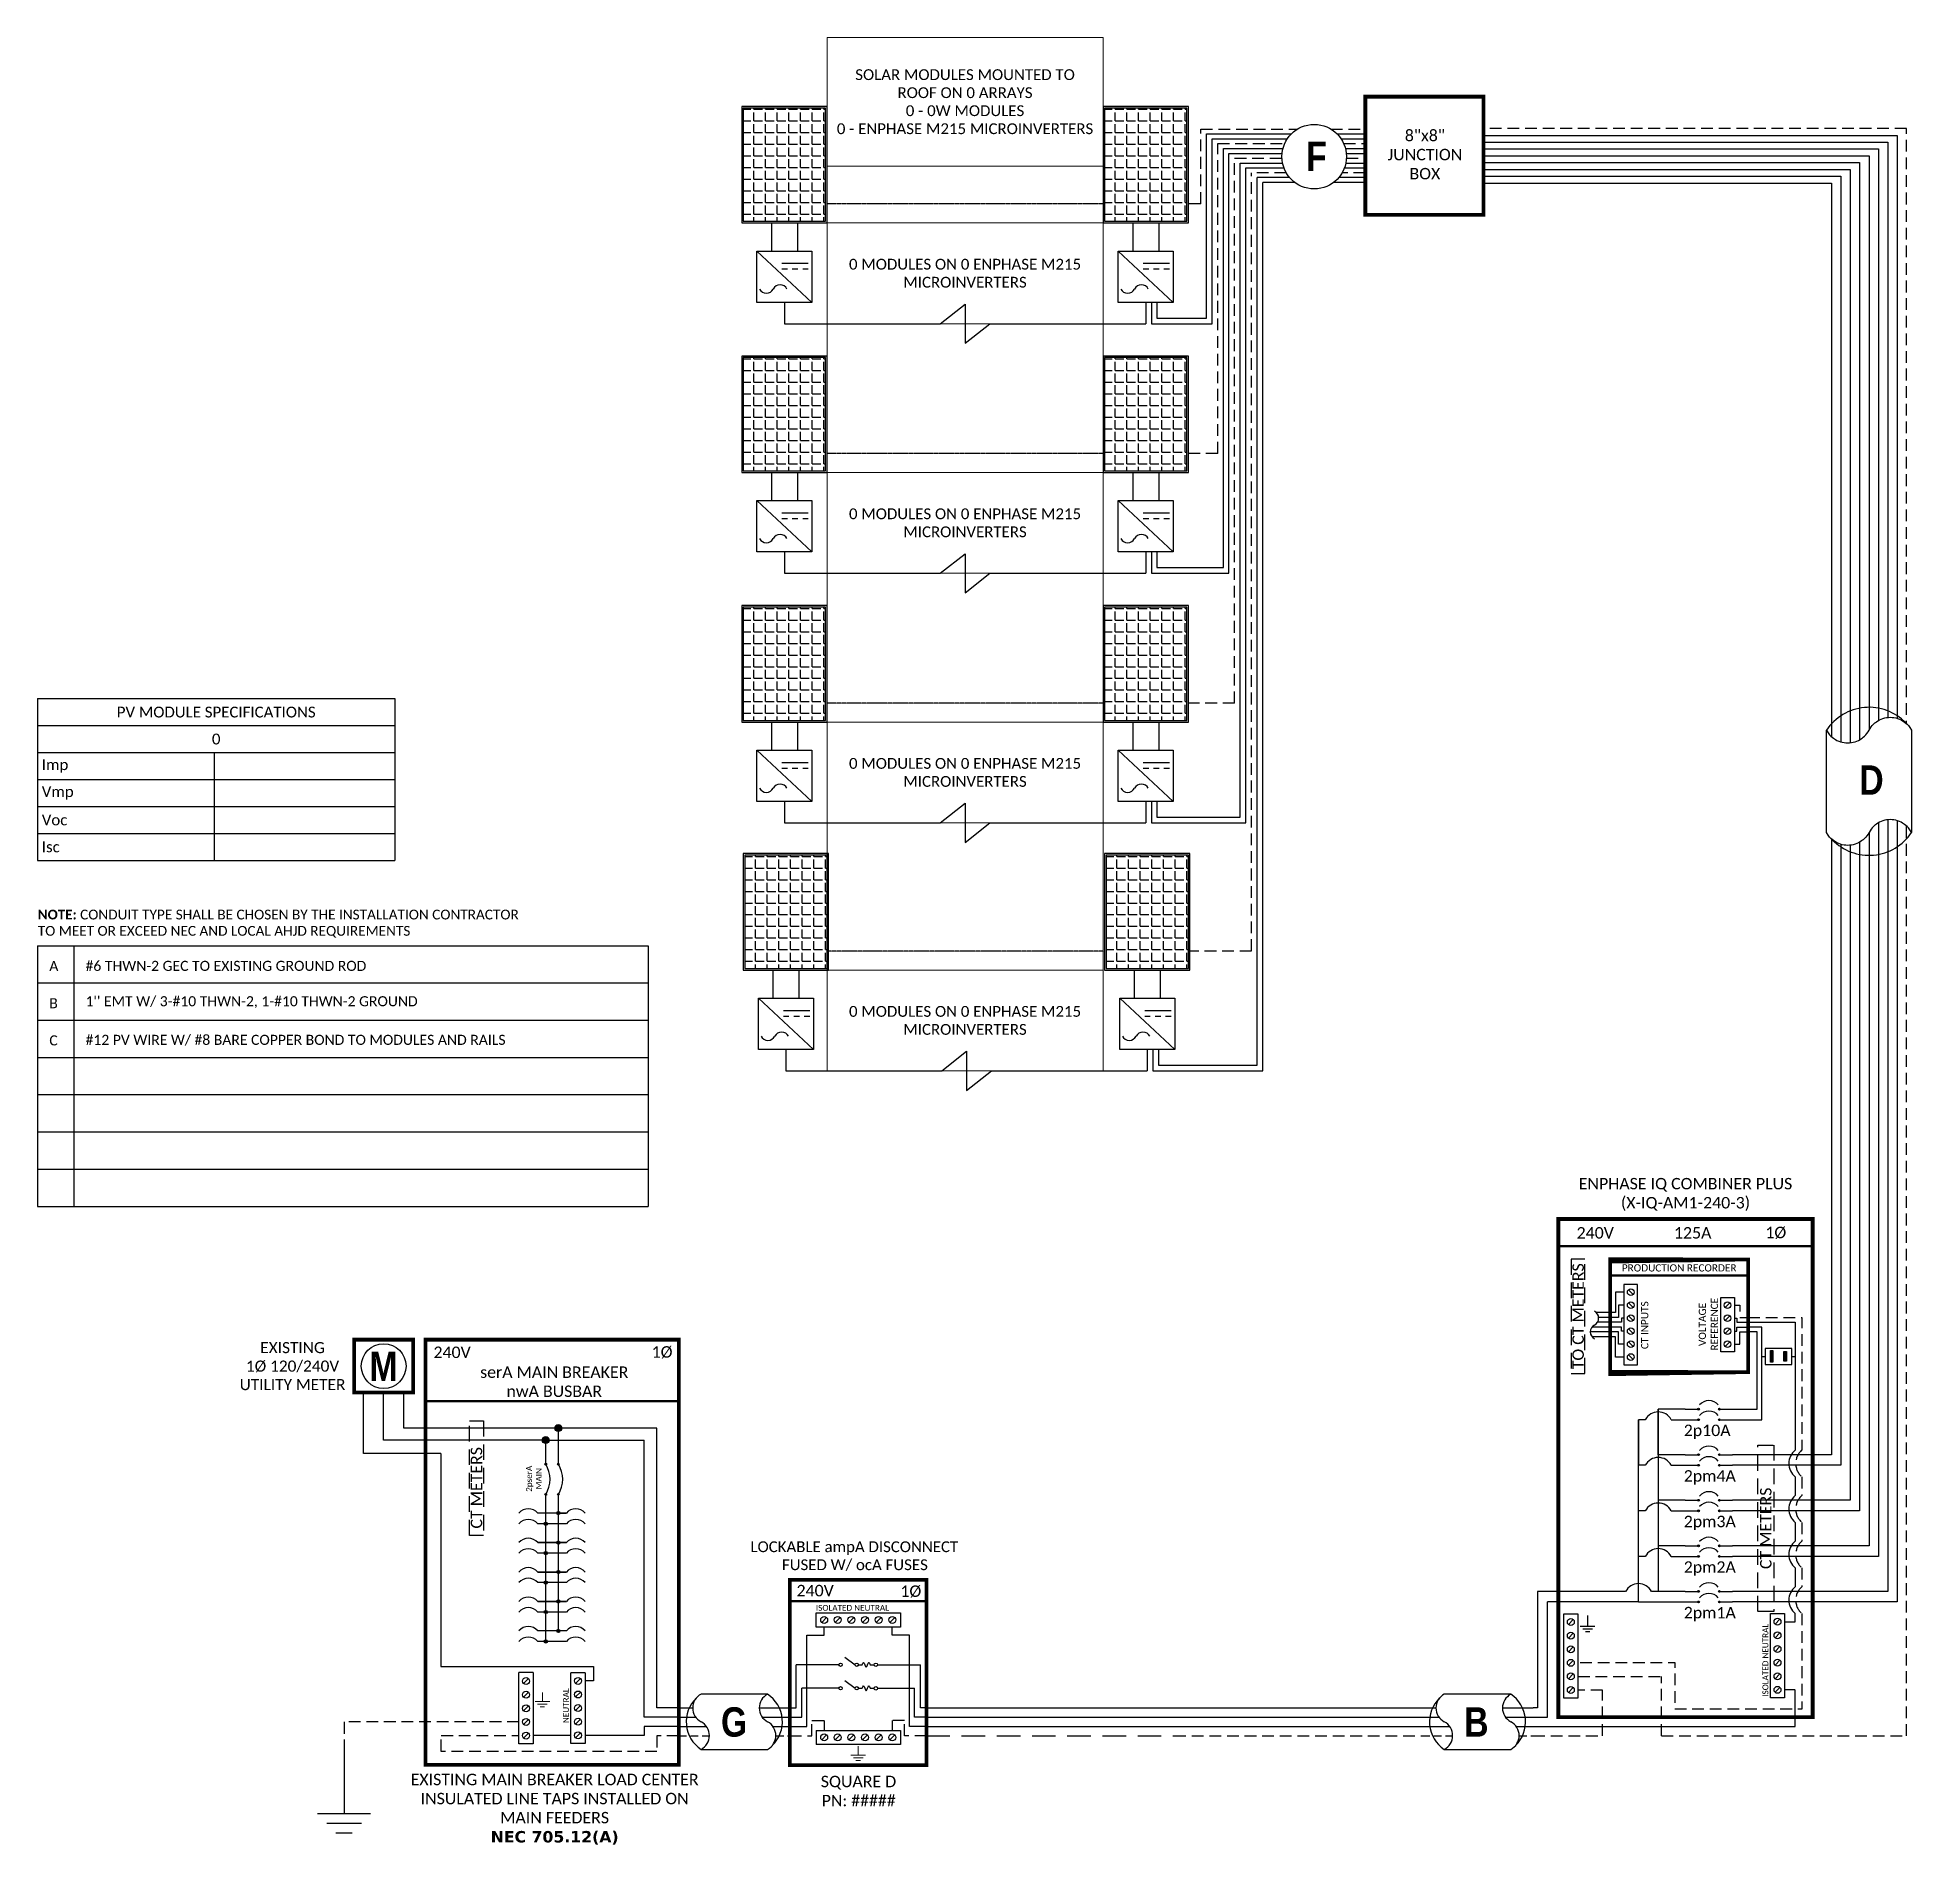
# Model space of a CAD drawing. Header units: feet. Extents: x 13749 to 14348, y 16038 to 16616.
import ezdxf

# ---------------------------------------------------------------- set-up
doc = ezdxf.new("R2010")
doc.units = ezdxf.units.FT
doc.header["$MEASUREMENT"] = 0
doc.linetypes.add('DASHED', pattern=[0.75, 0.5, -0.25])
doc.linetypes.add('HIDDEN', pattern=[0.375, 0.25, -0.125])
for name, color, linetype in [('E - MODULE', 7, 'Continuous'), ('ONE LINE BLOCKS', 7, 'Continuous'), ('TABLES', 7, 'Continuous'), ('TEXT', 7, 'Continuous'), ('Z - TITLEBLOCK TXT', 7, 'Continuous')]:
    doc.layers.add(name, color=color, linetype=linetype)
doc.styles.add('ONE LINE TXT', font='techb___.ttf')
doc.styles.get("Standard").update_dxf_attribs({"font": 'calibri.ttf'})

msp = doc.modelspace()

# ---------------------------------------------------------------- texts
at = {"color": 1, "linetype": 'Continuous', "char_height": 9.383282677011772, "attachment_point": 1, "style": 'ONE LINE TXT'}
for s, insert in [('{\\W1;\\C256;F}', (14154.45830034072, 16582.45917933412)), ('{\\W1;\\C256;G}', (13967.52028916088, 16082.17333438257)), ('{\\W1;\\C256;B}', (14204.94346048975, 16082.17333438258))]:
    msp.add_mtext_dynamic_manual_height_columns(s, width=0.138532783265864, gutter_width=2.131672445536665, heights=[0], dxfattribs=dict(at, insert=insert))
at = {"color": 10, "insert": (13749.26852094189, 16337.04360536773), "char_height": 3.108958505840386, "attachment_point": 1}
msp.add_mtext_dynamic_manual_height_columns('\\A1;{\\fCalibri|b1|i0|c0|p34;NOTE:} {\\A0;\\H1.0052x;CONDUIT TYPE SHALL BE CHOSEN BY THE INSTALLATION CONTRACTOR\\PTO MEET OR EXCEED NEC AND LOCAL AHJD REQUIREMENTS}', width=164.3528282441708, gutter_width=0, heights=[9.890720793223181], dxfattribs=at)
at = {"color": 1, "char_height": 3.65759824216516, "attachment_point": 5}
for s, width, insert, rotation in [('TO CT METERS', 50.82710468216652, (14241.3264542, 16207.11049998702), 90.00000000000003), (' CT METERS', 27.4516815760042, (13889.4213889735, 16151.66609867453), 90), ('CT METERS', 34.0747479314325, (14301.27448245074, 16139.35899046607), 90)]:
    msp.add_mtext_dynamic_manual_height_columns(s, width=width, gutter_width=7.170123602891181, heights=[0], dxfattribs=dict(at, insert=insert, rotation=rotation))
at = {"layer": 'TABLES', "color": 1, "linetype": 'Continuous'}
for s, p in [('2p10A', (14275.06264411421, 16168.8345204096)), ('2pm4A', (14275.0626441145, 16154.27420246853)), ('2pm3A', (14275.0626441145, 16139.71388452757)), ('2pm2A', (14275.0626441145, 16125.1535665866)), ('2pm1A', (14275.0626441145, 16110.59324864564))]:
    msp.add_text(s, height=3.657598242165161, dxfattribs=at).set_placement(p)
at = {"layer": 'TABLES', "color": 4, "linetype": 'Continuous'}
msp.add_text('ISOLATED NEUTRAL', height=1.874334766554741, rotation=90, dxfattribs=at).set_placement((14302.07810465522, 16085.51444968367))
at = {"layer": 'TEXT', "color": 1}
msp.add_text('CT INPUTS ', height=2.304286892564051, rotation=90, dxfattribs=at).set_placement((14263.74537458497, 16196.63638364326))
at = {"layer": 'TEXT', "color": 1, "attachment_point": 5}
for s, width, gutter_width, insert, char_height in [('ENPHASE IQ COMBINER PLUS\\P(X-IQ-AM1-240-3)', 82.89894659986845, 7.170123602891181, (14275.61993768219, 16246.05087629078), 3.65759824216516), ('240V', 0.1480620958035672, 0.75, (14246.78520100581, 16233.75789812274), 3.65759824216516), ('125A', 0.1480620958035672, 0.75, (14277.91166608245, 16233.75789812274), 3.65759824216516), ('1Ø', 0.1480620958035672, 0.75, (14304.45467435857, 16233.75789812274), 3.65759824216516), ('PRODUCTION RECORDER', 50.82710468216652, 7.170123602891181, (14273.59496829903, 16222.56422216769), 2.304286892564051)]:
    msp.add_mtext_dynamic_manual_height_columns(s, width=width, gutter_width=gutter_width, heights=[0], dxfattribs=dict(at, insert=insert, char_height=char_height))
at = {"layer": 'TEXT', "color": 1, "insert": (14286.02045562703, 16203.2699123485), "char_height": 2.304286892564051, "width": 2.36100780068864, "attachment_point": 7, "rotation": 90.00000000000001}
msp.add_mtext('\\pi-5.6544;VOLTAGE\\P\\pi-7.0609;REFERENCE', dxfattribs=at)

# ---------------------------------------------------------------- blocks, each defined once
blk = doc.blocks.new('*T14')
at = {"layer": 'Defpoints', "color": 8, "linetype": 'ByBlock', "lineweight": 0, "transparency": 16777216}
for p, q in [((0, 0), (88.16386767174117, 0)), ((0, 0), (0, -330.2104453285847)), ((88.16386767174117, 0), (88.16386767174117, -330.2104453285847)), ((0, -41.07609801769286), (88.16386767174117, -41.07609801769286)), ((0, -59.23865719003152), (88.16386767174117, -59.23865719003152)), ((0, -91.46009300948572), (88.16386767174117, -91.46009300948572)), ((0, -138.9917883161215), (88.16386767174117, -138.9917883161215)), ((0, -171.2132241355721), (88.16386767174117, -171.2132241355721)), ((0, -218.7449194422079), (88.16386767174117, -218.7449194422079)), ((0, -250.9663552616603), (88.16386767174117, -250.9663552616603)), ((0, -297.9890095091341), (88.16386767174117, -297.9890095091341)), ((0, -330.2104453285847), (88.16386767174117, -330.2104453285847))]:
    blk.add_line(p, q, dxfattribs=at)
at = {"color": 0, "linetype": 'Continuous', "transparency": 16777216, "char_height": 3.454398339822651, "width": 83.57399169750818, "attachment_point": 5}
for s, insert in [('{\\fCalibri|b0|i0|c0;SOLAR MODULES MOUNTED TO ROOF ON 0 ARRAYS^J0 - 0W MODULES^J0 - ENPHASE M215 MICROINVERTERS', (44.08193383587059, -20.53804900884643)), ('{\\fCalibri|b0|i0|c0;', (44.08193383587059, -50.15737760386037)), ('{\\fCalibri|b0|i0|c0;0 MODULES ON 0 ENPHASE M215 MICROINVERTERS', (44.08193383587059, -75.34937509975862)), ('{\\fCalibri|b0|i0|c0;', (44.08193383587059, -115.2259406628036)), ('{\\fCalibri|b0|i0|c0;0 MODULES ON 0 ENPHASE M215 MICROINVERTERS', (44.08193383587059, -155.102506225845)), ('{\\fCalibri|b0|i0|c0;', (44.08193383587059, -194.97907178889)), ('{\\fCalibri|b0|i0|c0;0 MODULES ON 0 ENPHASE M215 MICROINVERTERS', (44.08193383587059, -234.855637351935)), ('{\\fCalibri|b0|i0|c0;', (44.08193383587059, -274.4776823853972)), ('{\\fCalibri|b0|i0|c0;0 MODULES ON 0 ENPHASE M215 MICROINVERTERS', (44.08193383587059, -314.0997274188594))]:
    blk.add_mtext(s, dxfattribs=dict(at, insert=insert))
blk = doc.blocks.new('*U15')
at = {"color": 7, "linetype": 'Continuous'}
for p, q in [((-7.14273261753624, 13.31379698112505), (-28.38670308841029, 13.31379698112505)), ((-28.38670308841029, -4.313796981125051), (-7.14273261753624, -4.313796981125051))]:
    blk.add_line(p, q, dxfattribs=at)
at = {"color": 7}
for p, q in [((-35.52943570594744, 8.999999999996362), (-31.05138576750414, 8.999999999996362)), ((-9.807415296628278, 8.999999999996362), (9.094947017729282e-13, 8.999999999996362))]:
    blk.add_line(p, q, dxfattribs=at)
at = {"color": 10}
for p, q in [((-35.52943570594744, 5.999999999996362), (-30.11481272106539, 5.999999999992724)), ((-8.870842250205897, 5.999999999992724), (9.094947017729282e-13, 5.999999999992724))]:
    blk.add_line(p, q, dxfattribs=at)
at = {"color": 253}
for p, q in [((-35.52943570594744, 2.999999999996362), (-26.6585934557479, 2.999999999996362)), ((-5.414622984878406, 2.999999999996362), (9.094947017729282e-13, 2.999999999992724))]:
    blk.add_line(p, q, dxfattribs=at)
at = {"color": 92, "linetype": 'HIDDEN', "ltscale": 10}
for p, q in [((-4.478049938447839, -3.637978807091713e-12), (0, 0)), ((-35.52943570594744, -3.637978807091713e-12), (-25.72202040931734, -3.637978807091713e-12))]:
    blk.add_line(p, q, dxfattribs=at)
at = {"color": 7, "linetype": 'Continuous'}
for centre, start, end in [((-22.53670101713578, 4.499999999989086), 133.9732389627104, 236.4264841729064), ((-12.99273468881074, 4.499999999989086), 313.9732389627104, 56.4264841729064)]:
    blk.add_arc(centre, 10.57854155630173, start, end, dxfattribs=at)
at = {"linetype": 'Continuous'}
for centre, start, end in [((-26.07656823981961, 8.906898490567983), 117.6639225845625, 242.3360774153913), ((-4.832597768944652, 8.906898490546155), 117.6639225845625, 242.3360774153913), ((-30.69683793700187, 0.09310150943201734), 297.6639225845625, 62.33607741539132), ((-9.452867466132375, 0.09310150943201734), 297.6639225845625, 62.33607741539132)]:
    blk.add_arc(centre, 4.975688628201564, start, end, dxfattribs=at)
blk = doc.blocks.new('*U18')
at = {"color": 7}
blk.add_line((-79.14105710962394, 8.999999999996362), (0, 9), dxfattribs=at)
at = {"color": 10}
blk.add_line((-79.14105710962394, 5.999999999996362), (0, 6), dxfattribs=at)
at = {"color": 253}
blk.add_line((-79.14105710962394, 2.999999999996362), (0, 3), dxfattribs=at)
at = {"color": 92, "linetype": 'HIDDEN', "ltscale": 15}
blk.add_line((-79.14105710962394, -3.637978807091713e-12), (0, 0), dxfattribs=at)
blk = doc.blocks.new('*U24')
at = {"color": 7, "linetype": 'Continuous'}
for p, q in [((-7.14273261753624, 13.31379698112505), (-28.38670308841029, 13.31379698112505)), ((-28.38670308841029, -4.313796981125051), (-7.14273261753624, -4.313796981125051))]:
    blk.add_line(p, q, dxfattribs=at)
at = {"color": 7}
for p, q in [((-35.52943570594744, 8.999999999996362), (-31.05138576750414, 8.999999999996362)), ((-9.807415296628278, 8.999999999996362), (9.094947017729282e-13, 8.999999999996362))]:
    blk.add_line(p, q, dxfattribs=at)
at = {"color": 10}
for p, q in [((-35.52943570594744, 5.999999999996362), (-30.11481272106539, 5.999999999992724)), ((-8.870842250205897, 5.999999999992724), (9.094947017729282e-13, 5.999999999992724))]:
    blk.add_line(p, q, dxfattribs=at)
at = {"color": 253}
for p, q in [((-35.52943570594744, 2.999999999996362), (-26.6585934557479, 2.999999999996362)), ((-5.414622984878406, 2.999999999996362), (9.094947017729282e-13, 2.999999999992724))]:
    blk.add_line(p, q, dxfattribs=at)
at = {"color": 92, "linetype": 'HIDDEN', "ltscale": 10}
for p, q in [((-4.478049938447839, -3.637978807091713e-12), (0, 0)), ((-35.52943570594744, -3.637978807091713e-12), (-25.72202040931734, -3.637978807091713e-12))]:
    blk.add_line(p, q, dxfattribs=at)
at = {"color": 7, "linetype": 'Continuous'}
for centre, start, end in [((-22.53670101713578, 4.499999999989086), 133.9732389627104, 236.4264841729064), ((-12.99273468881074, 4.499999999989086), 313.9732389627104, 56.4264841729064)]:
    blk.add_arc(centre, 10.57854155630173, start, end, dxfattribs=at)
at = {"linetype": 'Continuous'}
for centre, start, end in [((-26.07656823981961, 8.906898490567983), 117.6639225845625, 242.3360774153913), ((-4.832597768944652, 8.906898490546155), 117.6639225845625, 242.3360774153913), ((-30.69683793700187, 0.09310150943201734), 297.6639225845625, 62.33607741539132), ((-9.452867466132375, 0.09310150943201734), 297.6639225845625, 62.33607741539132)]:
    blk.add_arc(centre, 4.975688628201564, start, end, dxfattribs=at)
blk = doc.blocks.new('*U25')
at = {"lineweight": 50}
blk.add_line((-43.6116214036756, 43.06379295176157), (0, 43.06379295176157), dxfattribs=at)
at = {"color": 1, "linetype": 'Continuous'}
for p, q in [((-35.26761573623207, 34.77694743980464), (-35.26761573623207, 39.31564129513208)), ((-35.26761573623207, 39.31564129513208), (-8.32254697902863, 39.31564129513208)), ((-8.32254697902863, 39.31564129513208), (-8.32254697902863, 34.77694743980464)), ((-8.32254697902863, 34.77694743980464), (-35.26761573623207, 34.77694743980464)), ((-26.07495123449735, 25.18172376179064), (-22.8119471562477, 22.73910601337411)), ((-21.72993409277569, 22.73470420183003), (-20.49160572531946, 22.73470420183003)), ((-17.94050467957095, 22.73080170828689), (-16.70217631211381, 22.73080170828689)), ((-26.07495123449735, 17.64726165747561), (-22.8119471562477, 15.20464390905909)), ((-21.72993409277569, 15.20024209749317), (-20.49160572531946, 15.20024209749317)), ((-17.94050467957095, 15.19633960397186), (-16.70217631211381, 15.19633960397186)), ((-35.26761573623207, 1.758423961488006), (-8.322546979023173, 1.758423961488006)), ((-35.26761573623207, 1.758423961488006), (-35.26761573623207, -2.780269893839431)), ((-8.32254697902863, 1.758423961488006), (-8.32254697902863, -2.780269893839431)), ((-8.322546979023173, -2.780269893839431), (-35.26761573623207, -2.780269893839431))]:
    blk.add_line(p, q, dxfattribs=at)
at = {"color": 4, "linetype": 'Continuous'}
for p, q in [((-31.88526017397362, 37.83229836323517), (-33.45726816549723, 36.26029037170156)), ((-27.5347870491305, 37.83229836323517), (-29.10679504065411, 36.26029037170156)), ((-23.18431392428738, 37.83229836323517), (-24.75632191581099, 36.26029037170156)), ((-18.83384079944972, 37.83229836323517), (-20.40584879097241, 36.26029037170156)), ((-14.4833676746066, 37.83229836323517), (-16.0553756661302, 36.26029037170156)), ((-10.13289454976803, 37.83229836323517), (-11.70490254129163, 36.26029037170156)), ((-31.88526017396816, 0.2750810295910924), (-33.45726816549177, -1.296926961942518)), ((-27.5347870491305, 0.2750810295910924), (-29.10679504065411, -1.296926961942518)), ((-23.18431392428738, 0.2750810295910924), (-24.75632191581099, -1.296926961942518)), ((-18.83384079944426, 0.2750810295910924), (-20.40584879096787, -1.296926961942518)), ((-14.4833676746066, 0.2750810295910924), (-16.0553756661302, -1.296926961942518)), ((-10.13289454976348, 0.2750810295910924), (-11.70490254128708, -1.296926961942518))]:
    blk.add_line(p, q, dxfattribs=at)
at = {"color": 253, "linetype": 'Continuous'}
for p, q in [((-38.15750528725175, 2.999999999992724), (-38.1575052872513, 32.16868385986527)), ((-38.1575052872513, 32.16868385986527), (-32.67126416973497, 32.16868385986527)), ((-32.67126416973497, 32.16868385986527), (-32.67126416972951, 34.77694743980464)), ((-10.91889854553028, 32.16868385986527), (-10.91889854553483, 34.77694743980464)), ((-5.432657428013954, 32.16868385986527), (-10.91889854553028, 32.16868385986527)), ((-5.432657428004404, 2.999999999992724), (-5.432657428013954, 32.16868385986527)), ((-43.61162140367423, 2.999999999992724), (-38.1575052872513, 2.999999999992724)), ((-1.364242052659392e-12, 2.999999999992724), (-5.432657428004404, 2.999999999992724))]:
    blk.add_line(p, q, dxfattribs=at)
at = {"color": 7, "linetype": 'Continuous'}
for p, q in [((-27.97005342058207, 22.73146537071079), (-41.66354822822996, 22.73146537071079)), ((-41.66354822823041, 8.999999999992724), (-41.66354822822996, 22.73146537071079)), ((-15.62012336914651, 22.73146537070768), (-1.926614487035295, 22.73146537071857)), ((-1.926614487024381, 8.999999999992724), (-1.926614487035295, 22.73146537071079))]:
    blk.add_line(p, q, dxfattribs=at)
at = {"color": 10, "linetype": 'Continuous'}
for p, q in [((-27.97005280056258, 15.19782235267374), (-39.80034955827946, 15.19535016399573)), ((-39.79842799696689, 5.999999999992724), (-39.80034953798895, 15.19525306674404)), ((-15.6201354128307, 15.19841689566136), (-3.789813407730962, 15.19415025971505)), ((-3.791734718288808, 5.999999999992724), (-3.789813177276301, 15.19525306674404)), ((-43.61162140367423, 5.999999999992724), (-39.79842799696689, 5.999999999992724)), ((-1.364242052659392e-12, 5.999999999992724), (-3.791734718288808, 5.999999999989086))]:
    blk.add_line(p, q, dxfattribs=at)
at = {"color": 7}
for p, q in [((-43.61162140367423, 8.999999999996362), (-41.6635482282295, 8.999999999992724)), ((-1.364242052659392e-12, 8.999999999996362), (-1.926614487024835, 8.999999999996362))]:
    blk.add_line(p, q, dxfattribs=at)
at = {"color": 92, "linetype": 'HIDDEN', "ltscale": 15}
for p, q in [((-43.6116214036756, 0), (-36.58051912606061, 0)), ((-36.58051912606061, -3.637978807091713e-12), (-36.58051912606061, 4.898634765475435)), ((-36.58051912606061, 4.898634765475435), (-32.67126416972496, 4.898634765475435)), ((-32.67126416972496, 4.898634765475435), (-32.67126416972496, 1.758423961488006)), ((-7.009643589204643, 4.898634765475435), (-10.91889854554029, 4.898634765475435)), ((-10.91889854554029, 4.898634765475435), (-10.91889854554029, 1.758423961488006)), ((-7.009643589199186, -3.637978807091713e-12), (-7.009643589204643, 4.898634765475435)), ((0, 0), (-7.009643589199186, 0))]:
    blk.add_line(p, q, dxfattribs=at)
at = {"lineweight": 50, "const_width": 1.185332763664635}
blk.add_lwpolyline([(-43.6116214036756, -9.335896394964948), (-43.6116214036756, 49.83611655237473), (0, 49.83611655237473), (0, -9.335896394964948)], close=True, dxfattribs=at)
at = {"color": 92, "linetype": 'Continuous', "lineweight": 5, "ltscale": 0.05, "flags": 128}
for points in [[(-21.79508135762762, -3.32089023822482), (-21.79508135763217, -6.16701261263006)], [(-24.13611969887688, -6.16701261263006), (-19.45404301637745, -6.16701261263006)], [(-20.26545811315873, -7.034441443007381), (-23.32470460209652, -7.034441443007381)], [(-21.07687320994455, -7.90187027340653), (-22.51328950531069, -7.90187027340653)]]:
    blk.add_lwpolyline(points, dxfattribs=at)
at = {"color": 4, "linetype": 'Continuous'}
for centre in [(-32.67126416973497, 37.04629436745745), (-28.32079104489185, 37.04629436745745), (-23.97031792004873, 37.04629436745745), (-19.61984479521107, 37.04629436745745), (-15.26937167036795, 37.04629436745745), (-10.91889854552483, 37.04629436745745), (-32.67126416972951, -0.5109229661866266), (-28.32079104489185, -0.5109229661866266), (-23.97031792004873, -0.5109229661866266), (-19.61984479520561, -0.5109229661866266), (-15.26937167036795, -0.5109229661866266), (-10.91889854552483, -0.5109229661866266)]:
    blk.add_circle(centre, 1.111577510887078, dxfattribs=at)
at = {"color": 1, "linetype": 'Continuous'}
for centre in [(-27.42901506464841, 22.73146537071079), (-22.27096275427266, 22.73146537071079), (-16.16114765061229, 22.72756287716766), (-27.42901506464295, 15.19700326637758), (-22.27096275427812, 15.19700326637758), (-16.16114765061229, 15.1931007728308)]:
    blk.add_circle(centre, 0.5410383559336597, dxfattribs=at)
for points in [[(-20.49160572531946, 22.73470420183003), (-20.11554185856221, 23.49225212552483), (-19.21603552317447, 21.96935129106714), (-18.38987687338704, 23.49225212552483), (-17.94050467957095, 22.73080170828689)], [(-20.49160572531946, 15.20024209749317), (-20.11554185856221, 15.95779002119161), (-19.21603552317447, 14.43488918673029), (-18.38987687338704, 15.95779002119161), (-17.94050467957095, 15.19633960395004)]]:
    blk.add_spline(points, degree=3, dxfattribs=at)
at = {"color": 7}
blk.add_blockref('*U24', (-43.6116214036756, 0), dxfattribs=at)
at = {"color": 4, "linetype": 'Continuous'}
blk.add_text('ISOLATED NEUTRAL', height=1.874334766554741, dxfattribs=at).set_placement((-35.31784838447857, 39.97217458965315))
at = {"color": 1}
for s, width, gutter_width, heights, insert, char_height, attachment_point in [('\\A1;\\pi2.6661;LOCKABLE ampA DISCONNECT \\P\\pi12.722;FUSED W/ ocA FUSES', 71.89306288330188, 92.22970162818092, [18.55702276612101], (-58.87540365616496, 62.16091061536463), 3.454398339822651, 1), ('240V', 0.1480620958035672, 0.75, [0], (-35.54517607183425, 46.39544126646797), 3.65759824216516, 5), ('1Ø', 0.1480620958035672, 0.75, [0], (-4.982872748738373, 46.09550858286093), 3.65759824216516, 5), ('\\A1;\\pi5.5987,t23.887;SQUARE D\\P\\pi5.8899,t24.178;PN: #####', 35.08159665650859, 28.88215433384357, [13.54017578842261], (-39.35086651751135, -12.75181679176603), 3.657598242165161, 1)]:
    blk.add_mtext_dynamic_manual_height_columns(s, width=width, gutter_width=gutter_width, heights=heights, dxfattribs=dict(at, insert=insert, char_height=char_height, attachment_point=attachment_point))
blk = doc.blocks.new('lineTapPanel')
at = {"linetype": 'Continuous'}
h = blk.add_hatch(color=254, dxfattribs=at)
h.dxf.hatch_style = 1
edge = h.paths.add_edge_path()
edge.add_arc((-38.44367538394636, 98.34209528300926), 1.111577510887078, 0, 360)
h = blk.add_hatch(color=254, dxfattribs=at)
h.dxf.hatch_style = 1
edge = h.paths.add_edge_path()
edge.add_arc((-42.4728778074923, 94.51227852208831), 1.111577510887078, 0, 360)
h = blk.add_hatch(color=1, dxfattribs=at)
h.dxf.hatch_style = 1
edge = h.paths.add_edge_path()
edge.add_arc((-42.4728778074923, 86.79555332105156), 0.2909504558996183, 0, 360)
h = blk.add_hatch(color=1, dxfattribs=at)
h.dxf.hatch_style = 1
edge = h.paths.add_edge_path()
edge.add_arc((-38.44367538394636, 86.79555332105156), 0.2909504558996183, 0, 360)
h = blk.add_hatch(color=1, dxfattribs=at)
h.dxf.hatch_style = 1
edge = h.paths.add_edge_path()
edge.add_arc((-42.4728778074923, 77.16403163819996), 0.2909504558996183, 0, 360)
h = blk.add_hatch(color=1, dxfattribs=at)
h.dxf.hatch_style = 1
edge = h.paths.add_edge_path()
edge.add_arc((-38.44367538394636, 77.16403163819996), 0.2909504558996183, 0, 360)
h = blk.add_hatch(color=1, dxfattribs=at)
h.dxf.hatch_style = 1
edge = h.paths.add_edge_path()
edge.add_arc((-42.47287780749321, 67.78379748779116), 0.5280509861124164, 0, 360)
h = blk.add_hatch(color=1, dxfattribs=at)
h.dxf.hatch_style = 1
edge = h.paths.add_edge_path()
edge.add_arc((-38.44367538394636, 71.16274437391621), 0.5280509861124164, 0, 360)
h = blk.add_hatch(color=1, dxfattribs=at)
h.dxf.hatch_style = 1
edge = h.paths.add_edge_path()
edge.add_arc((-38.44367538394636, 61.76004240136899), 0.5280509861124164, 0, 360)
h = blk.add_hatch(color=1, dxfattribs=at)
h.dxf.hatch_style = 1
edge = h.paths.add_edge_path()
edge.add_arc((-42.47287780749411, 58.38109551524758), 0.5280509861124164, 0, 360)
h = blk.add_hatch(color=1, dxfattribs=at)
h.dxf.hatch_style = 1
edge = h.paths.add_edge_path()
edge.add_arc((-42.47287780749502, 48.97839354270036), 0.5280509861124164, 0, 360)
h = blk.add_hatch(color=1, dxfattribs=at)
h.dxf.hatch_style = 1
edge = h.paths.add_edge_path()
edge.add_arc((-38.44367538394636, 52.35734042882541), 0.5280509861124164, 0, 360)
h = blk.add_hatch(color=1, dxfattribs=at)
h.dxf.hatch_style = 1
edge = h.paths.add_edge_path()
edge.add_arc((-38.44367538394636, 42.95463845628183), 0.5280509861124164, 0, 360)
h = blk.add_hatch(color=1, dxfattribs=at)
h.dxf.hatch_style = 1
edge = h.paths.add_edge_path()
edge.add_arc((-42.47287780749593, 39.57569157015678), 0.5280509861124164, 0, 360)
h = blk.add_hatch(color=1, dxfattribs=at)
h.dxf.hatch_style = 1
edge = h.paths.add_edge_path()
edge.add_arc((-42.47287780749684, 30.17298959759137), 0.5280509861124164, 0, 360)
h = blk.add_hatch(color=1, dxfattribs=at)
h.dxf.hatch_style = 1
edge = h.paths.add_edge_path()
edge.add_arc((-38.44367538394636, 33.55193648371642), 0.5280509861124164, 0, 360)
at = {"color": 155, "true_color": 0x647190}
blk.add_line((-80.9165531914432, 126.593895877013), (0, 126.593895877013), dxfattribs=at)
at = {"color": 253, "linetype": 'Continuous'}
for p, q in [((-100.7303590753045, 90.20002519472837), (-100.7303590753036, 109.6966648763446)), ((-76.03501279526063, 90.20002519472837), (-100.7303590753045, 90.20002519472837)), ((-76.03501279526063, 90.20002519472837), (-76.03501279526063, 22.15837522150468)), ((-76.03501279526063, 22.15837522150468), (-27.24705362140321, 22.15837522150468)), ((-27.24705362140321, 22.15837522150468), (-27.24705362140321, 17.56533789245441)), ((-27.24705362140321, 17.56533789245441), (-29.88709210750039, 17.56533789245441)), ((-11.0097081009153, 0.1634453930819291), (-29.88709210750039, 0.1634453930819291)), ((0, 3.00000000001819), (-11.0097081009153, 3.00000000001819)), ((-11.0097081009153, 3.00000000001819), (-11.0097081009153, 0.1634453930819291))]:
    blk.add_line(p, q, dxfattribs=at)
at = {"color": 10, "linetype": 'Continuous'}
for p, q in [((-94.24464934527259, 94.51227852207012), (-94.24464934527168, 109.6966648763446)), ((-43.5844553183797, 94.51227852207012), (-94.24464934527259, 94.51227852207012)), ((-42.4728778074923, 87.08650377695085), (-42.4728778074923, 93.4007010112)), ((-41.3613002966049, 94.51227852208831), (-10.98031765185078, 94.51227852208831)), ((-10.98031765184987, 6.00000000001819), (-10.98031765184987, 94.51227852208831)), ((-42.47287780749684, 30.17298959759137), (-42.4728778074923, 76.87308118230067)), ((-35.88124609298848, 67.78379748779116), (-45.03530709845563, 67.78379748779116)), ((-35.88124609298848, 58.38109551524758), (-45.03530709845563, 58.38109551524758)), ((-35.88124609298848, 48.97839354270036), (-45.03530709845563, 48.97839354270036)), ((-35.88124609298848, 39.57569157015678), (-45.03530709845563, 39.57569157015678)), ((-35.88124609298848, 30.17298959759137), (-45.03530709845563, 30.17298959759137)), ((0, 6.00000000001819), (-10.98031765184987, 6.00000000001819))]:
    blk.add_line(p, q, dxfattribs=at)
at = {"color": 7, "linetype": 'Continuous'}
for p, q in [((-87.75193899443275, 98.34209528298743), (-87.75193899443184, 109.6966648763446)), ((-39.55525289483376, 98.34209528298743), (-87.75193899443275, 98.34209528298743)), ((-38.44367538394636, 87.08650377695085), (-38.44367538394636, 97.23051777212095)), ((-6.958625373420546, 8.999999999996362), (-6.958625373375071, 98.3420952830129)), ((-38.44367538394636, 61.76004240136899), (-38.44367538394636, 76.87308118230067)), ((-35.88124609298848, 71.16274437391621), (-45.03530709845563, 71.16274437391621)), ((-38.44367538394636, 71.16274437391621), (-35.88124609298848, 71.16274437391621)), ((-45.03530709845563, 61.76004240136899), (-35.88124609298848, 61.76004240136899)), ((-35.88124609298848, 61.76004240136899), (-45.03530709845563, 61.76004240136899)), ((-38.44367538394636, 52.35734042882541), (-38.44367538394636, 61.76004240136899)), ((-45.03530709845563, 52.35734042882541), (-35.88124609298848, 52.35734042882541)), ((-35.88124609298848, 52.35734042882541), (-45.03530709845563, 52.35734042882541)), ((-38.44367538394636, 42.95463845628183), (-38.44367538394636, 52.35734042882541)), ((-45.03530709845563, 42.95463845628183), (-35.88124609298848, 42.95463845628183)), ((-35.88124609298848, 42.95463845628183), (-45.03530709845563, 42.95463845628183)), ((-38.44367538394636, 33.55193648371642), (-38.44367538394636, 42.95463845628183)), ((-35.88124609298848, 33.55193648371642), (-45.03530709845563, 33.55193648371642))]:
    blk.add_line(p, q, dxfattribs=at)
at = {"lineweight": 50}
blk.add_line((-80.9165531914432, 106.9481273167185), (0, 106.9481273167185), dxfattribs=at)
at = {"color": 7}
for p, q in [((-6.958625373375071, 98.3420952830129), (-37.33209787305896, 98.34209528300926)), ((0, 9), (-6.958625373420546, 8.999999999996362))]:
    blk.add_line(p, q, dxfattribs=at)
at = {"color": 1, "linetype": 'Continuous'}
for p, q in [((-51.0294610839419, -2.505092970568512), (-51.0294610839419, 20.23387625610485)), ((-46.49076722861628, 20.23387625610485), (-51.0294610839419, 20.23387625610485)), ((-46.49076722861628, 20.23387625610485), (-46.49076722861628, -2.505092970568512)), ((-34.42578596282601, -2.432906173409719), (-34.42578596282692, 20.1616894589497)), ((-29.88709210750039, 20.16168945894606), (-34.42578596282601, 20.16168945894606)), ((-29.88709210750039, 20.1616894589497), (-29.88709210750039, -2.432906173409719)), ((-46.49076722861628, -2.505092970568512), (-51.0294610839419, -2.505092970568512)), ((-29.88709210750039, -2.432906173409719), (-34.42578596282601, -2.432906173409719))]:
    blk.add_line(p, q, dxfattribs=at)
at = {"color": 4, "linetype": 'Continuous'}
for p, q in [((-47.97411016051683, 18.27915509107333), (-49.54611815204044, 16.70714709953972)), ((-31.37043503940185, 18.3513418882103), (-32.94244303092455, 16.77933389667669)), ((-47.97411016051683, 13.92868196623022), (-49.54611815204044, 12.35667397469661)), ((-31.37043503940185, 14.00086876336718), (-32.94244303092455, 12.4288607718554)), ((-47.97411016051683, 9.578208841387095), (-49.54611815204044, 8.006200849853485)), ((-31.37043503940185, 9.65039563852406), (-32.94244303092455, 8.078387647012278)), ((-47.97411016051683, 5.227735716543975), (-49.54611815204044, 3.655727725010365)), ((-47.97411016051228, 0.8772625917008554), (-49.54611815203589, -0.6947453998327546)), ((-31.37043503940185, 5.299922513702768), (-32.94244303092455, 3.727914522169158)), ((-31.37043503940185, 0.949449388859648), (-32.94244303092455, -0.622558602673962))]:
    blk.add_line(p, q, dxfattribs=at)
at = {"color": 92, "linetype": 'HIDDEN', "ltscale": 15}
for p, q in [((-51.0294610839419, 4.441731720766256), (-106.8916001157022, 4.441731720766256)), ((-106.8916001157022, 4.441731720766256), (-106.8916001157022, -4.87438598116205)), ((-75.84282630293455, -4.955775758582604), (-75.84282630293455, 0.09125859592313645)), ((-75.84282630293455, 0.09125859592313645), (-51.0294610839419, 0.09125859592313645)), ((0, 0), (-6.958625373416908, -3.637978807091713e-12)), ((-6.958625373416908, -4.955775758582604), (-75.84282630293455, -4.955775758582604)), ((-6.958625373416908, -3.637978807091713e-12), (-6.958625373416908, -4.955775758582604))]:
    blk.add_line(p, q, dxfattribs=at)
at = {"color": 92, "linetype": 'Continuous', "ltscale": 15}
blk.add_line((-34.42578596282601, 0.09125859592313645), (-46.49076722861628, 0.09125859592313645), dxfattribs=at)
at = {"color": 92, "ltscale": 15}
blk.add_line((-106.8916001157022, -4.87438598116205), (-106.8916001157022, -24.83542790230786), dxfattribs=at)
at = {"lineweight": 50, "const_width": 1.185332763664635}
for points in [[(-103.6736613218873, 109.6966648763446), (-103.6736613218873, 126.593895877013), (-84.81563736865701, 126.593895877013), (-84.81563736865701, 109.6966648763446)], [(-80.9165531914432, -9.295786066148139), (-80.9165531914432, 126.593895877013), (0, 126.593895877013), (0, -9.295786066148139)]]:
    blk.add_lwpolyline(points, close=True, dxfattribs=at)
at = {"color": 92, "linetype": 'Continuous', "lineweight": 5, "ltscale": 0.05, "flags": 128}
for points in [[(-43.53647432307935, 13.813563782438), (-43.53647432308389, 10.96744140803276)], [(-45.87751266432861, 10.96744140803276), (-41.19543598182918, 10.96744140803276)], [(-42.00685107861045, 10.10001257765543), (-45.06609756754824, 10.10001257765543)], [(-42.81826617539627, 9.232583747256285), (-44.25468247076242, 9.232583747256285)]]:
    blk.add_lwpolyline(points, dxfattribs=at)
at = {"color": 92, "linetype": 'Continuous', "ltscale": 4, "flags": 128}
for points in [[(-115.3727313172176, -24.83542790230786), (-98.41046891418773, -24.83542790230786)], [(-101.3500695919965, -27.97795555289122), (-112.4331306394088, -27.97795555289122)], [(-104.2896702698054, -31.12048320349277), (-109.4935299616, -31.12048320349277)]]:
    blk.add_lwpolyline(points, dxfattribs=at)
at = {"linetype": 'Continuous'}
blk.add_circle((-94.24464934527168, 118.1452803766806), 7.153048953988936, dxfattribs=at)
at = {"color": 7, "linetype": 'Continuous'}
for centre in [(-38.44367538394636, 98.34209528300926), (-38.44367538394636, 98.34209528300926), (-42.4728778074923, 94.51227852208831)]:
    blk.add_circle(centre, 1.111577510887078, dxfattribs=at)
at = {"color": 1, "linetype": 'Continuous'}
for centre, radius in [((-42.4728778074923, 86.79555332105156), 0.2909504558996183), ((-38.44367538394636, 86.79555332105156), 0.2909504558996183), ((-42.4728778074923, 77.16403163819996), 0.2909504558996183), ((-38.44367538394636, 77.16403163819996), 0.2909504558996183), ((-42.47287780749321, 67.78379748779116), 0.5280509861124164), ((-38.44367538394636, 71.16274437391621), 0.5280509861124164), ((-38.44367538394636, 61.76004240136899), 0.5280509861124164), ((-42.47287780749411, 58.38109551524758), 0.5280509861124164), ((-42.47287780749502, 48.97839354270036), 0.5280509861124164), ((-38.44367538394636, 52.35734042882541), 0.5280509861124164), ((-38.44367538394636, 42.95463845628183), 0.5280509861124164), ((-42.47287780749593, 39.57569157015678), 0.5280509861124164), ((-42.47287780749684, 30.17298959759137), 0.5280509861124164), ((-38.44367538394636, 33.55193648371642), 0.5280509861124164)]:
    blk.add_circle(centre, radius, dxfattribs=at)
at = {"color": 4, "linetype": 'Continuous'}
for centre in [(-48.76011415627909, 17.49315109529562), (-32.1564390351632, 17.56533789245441), (-48.76011415627909, 13.1426779704525), (-32.1564390351632, 13.21486476761129), (-48.76011415627909, 8.792204845609376), (-32.1564390351632, 8.864391642768169), (-48.76011415627909, 4.441731720766256), (-48.76011415627909, 0.09125859592313645), (-32.1564390351632, 4.513918517925049), (-32.1564390351632, 0.1634453930819291)]:
    blk.add_circle(centre, 1.111577510887078, dxfattribs=at)
at = {"color": 1, "linetype": 'Continuous'}
for centre, radius, start, end in [((-50.14118143142423, 81.97979247962576), 9.055077744040508, 327.8708244926741, 32.12917550732588), ((-46.11197900787829, 81.97979247962576), 9.055077744040508, 327.8708244926741, 32.12917550732588), ((-48.03238409119876, 68.61751082151022), 3.932007672516098, 40.33920141311549, 139.6607985868845), ((-32.88416910024443, 68.61751082151022), 3.932007672516098, 40.33920141308176, 139.6607985869182), ((-48.03238409119876, 65.23856393538517), 3.932007672516098, 40.33920141311549, 139.6607985868845), ((-32.88416910024443, 65.23856393538517), 3.932007672516098, 40.33920141308176, 139.6607985869182), ((-48.03238409119876, 59.21480884896664), 3.932007672516098, 40.33920141311549, 139.6607985868845), ((-32.88416910024443, 59.21480884896664), 3.932007672516098, 40.33920141308176, 139.6607985869182), ((-48.03238409119876, 55.83586196284159), 3.932007672516098, 40.33920141311549, 139.6607985868845), ((-32.88416910024443, 55.83586196284159), 3.932007672516098, 40.33920141308176, 139.6607985869182), ((-48.03238409119876, 49.81210687642306), 3.932007672516098, 40.33920141311549, 139.6607985868845), ((-48.03238409119876, 46.43315999029801), 3.932007672516098, 40.33920141311549, 139.6607985868845), ((-32.88416910024443, 49.81210687642306), 3.932007672516098, 40.33920141308176, 139.6607985869182), ((-32.88416910024443, 46.43315999029801), 3.932007672516098, 40.33920141308176, 139.6607985869182), ((-48.03238409119876, 40.40940490387584), 3.932007672516098, 40.33920141311549, 139.6607985868845), ((-32.88416910024443, 40.40940490387584), 3.932007672516098, 40.33920141308176, 139.6607985869182), ((-48.03238409119876, 37.03045801775079), 3.932007672516098, 40.33920141311549, 139.6607985868845), ((-32.88416910024443, 37.03045801775079), 3.932007672516098, 40.33920141308176, 139.6607985869182), ((-48.03238409119876, 31.00670293131043), 3.932007672516098, 40.33920141311549, 139.6607985868845), ((-48.03238409119876, 27.62775604520721), 3.932007672516098, 40.33920141311549, 139.6607985868845), ((-32.88416910024443, 31.00670293131043), 3.932007672516098, 40.33920141308176, 139.6607985869182), ((-32.88416910024443, 27.62775604520721), 3.932007672516098, 40.33920141308176, 139.6607985869182)]:
    blk.add_arc(centre, radius, start, end, dxfattribs=at)
at = {"color": 253, "linetype": 'Continuous', "style": 'ONE LINE TXT'}
blk.add_text('M', height=9.383282676953176, dxfattribs=at).set_placement((-98.80442891325947, 113.4292033659767))
at = {"color": 4, "linetype": 'Continuous'}
blk.add_text('NEUTRAL', height=1.874334766554741, rotation=90, dxfattribs=at).set_placement((-35.08231925735799, 4.081593411287031))
at = {"color": 1, "attachment_point": 5}
for s, width, gutter_width, heights, insert, char_height in [('EXISTING\\P1Ø 120/240V UTILITY METER', 37.80667047990212, 7.170123602891181, [0], (-123.3486510911798, 118.1329814113014), 3.543298297097499), ('240V', 0.1480620958035672, 0.75, [0], (-72.38596292787861, 122.5388641736099), 3.65759824216516), ('1Ø', 0.1480620958035672, 0.75, [0], (-5.313574516361768, 122.5388641736099), 3.65759824216516), ('serA MAIN BREAKER\\PnwA BUSBAR', 72.4998475968122, 0.75, [0], (-39.75165959261813, 113.1409788170386), 3.65759824216516), ('EXISTING MAIN BREAKER LOAD CENTER INSULATED LINE TAPS INSTALLED ON MAIN FEEDERS\\P{\\fVerdana|b1|i0|c0|p34;NEC 705.12(A)}', 98.91756699000109, 7.170123602891181, [106.424970575281], (-39.63176537905838, -23.41977469930134), 3.657598242165161)]:
    blk.add_mtext_dynamic_manual_height_columns(s, width=width, gutter_width=gutter_width, heights=heights, dxfattribs=dict(at, insert=insert, char_height=char_height))
at = {"color": 4, "linetype": 'Continuous', "insert": (-46.25080924593203, 82.15055889181531), "char_height": 1.874334766554741, "attachment_point": 5, "rotation": 90}
blk.add_mtext_dynamic_manual_height_columns('2pserA\\PMAIN', width=0.1480620958035672, gutter_width=0.75, heights=[0], dxfattribs=at)
blk = doc.blocks.new('*U27')
at = {"color": 7}
blk.add_blockref('lineTapPanel', (0, 0), dxfattribs=at)
blk = doc.blocks.new('8x8box')
at = {"lineweight": 50, "const_width": 1.185332763664635}
blk.add_lwpolyline([(37.78118564276792, 0), (0, 0), (0, 37.78118564293254), (37.78118564276792, 37.78118564293254)], close=True, dxfattribs=at)
at = {"color": 1, "insert": (19.03384073957204, 19.25851695775782), "char_height": 3.65759824216516, "attachment_point": 5}
blk.add_mtext_dynamic_manual_height_columns('8"x8"  JUNCTION BOX ', width=0.4766917546635341, gutter_width=7.170123602891181, heights=[0], dxfattribs=at)
blk = doc.blocks.new('*T16')
at = {"color": 0, "lineweight": -2, "transparency": 16777216}
for p, q in [((0, 0), (114.1854929996152, 0)), ((0, 0), (0, -51.6940551562584)), ((114.1854929996152, 0), (114.1854929996152, -51.6940551562584)), ((0, -8.615675859375187), (114.1854929996152, -8.615675859375187)), ((0, -17.23135171875037), (114.1854929996152, -17.23135171875037)), ((56.40758833595828, -17.23135171875037), (56.40758833595828, -51.6940551562584)), ((0, -25.84702757812738), (114.1854929996152, -25.84702757812738)), ((0, -34.46270343750439), (114.1854929996152, -34.46270343750439)), ((0, -43.07837929688139), (114.1854929996152, -43.07837929688139)), ((0, -51.6940551562584), (114.1854929996152, -51.6940551562584))]:
    blk.add_line(p, q, dxfattribs=at)
at = {"color": 0, "linetype": 'Continuous', "transparency": 16777216, "char_height": 3.454398339844223}
for s, insert, width, attachment_point in [('{\\fCalibri|b0|i0|c0;PV MODULE SPECIFICATIONS', (57.09274649980762, -4.307837929689413), 111.4329572375142, 5), ('{\\fCalibri|b0|i0|c0;0', (57.09274649980762, -12.92351378906096), 111.4329572375142, 5), ('{\\fCalibri|b0|i0|c0;Imp', (1.376267881050808, -21.53918964843797), 53.6550525738577, 4), ('{\\fCalibri|b0|i0|c0;', (57.78385621700909, -21.53918964843797), 55.02536890155664, 4), ('{\\fCalibri|b0|i0|c0;Vmp', (1.376267881050808, -30.15486550781679), 53.6550525738577, 4), ('{\\fCalibri|b0|i0|c0;', (57.78385621700909, -30.15486550781679), 55.02536890155664, 4), ('{\\fCalibri|b0|i0|c0;Voc', (1.376267881050808, -38.7705413671938), 53.6550525738577, 4), ('{\\fCalibri|b0|i0|c0;', (57.78385621700909, -38.7705413671938), 55.02536890155664, 4), ('{\\fCalibri|b0|i0|c0;Isc', (1.376267881050808, -47.38621722657081), 53.6550525738577, 4), ('{\\fCalibri|b0|i0|c0;', (57.78385621700909, -47.38621722657081), 55.02536890155664, 4)]:
    blk.add_mtext(s, dxfattribs=dict(at, insert=insert, width=width, attachment_point=attachment_point))
blk = doc.blocks.new('*U20')
at = {"color": 7}
blk.add_line((-79.14105710962394, 9), (0, 9), dxfattribs=at)
at = {"color": 10}
blk.add_line((-79.14105710962394, 6), (0, 5.999999999947249), dxfattribs=at)
at = {"color": 253}
blk.add_line((-79.14105710962394, 3), (0, 3), dxfattribs=at)
at = {"color": 92, "linetype": 'DASHED', "ltscale": 15}
blk.add_line((-79.14105710962394, 0), (0, 0), dxfattribs=at)
blk = doc.blocks.new('*T23')
at = {"linetype": 'ByBlock', "lineweight": -2, "transparency": 16777216}
for p, q in [((0, 0), (195.0959959807406, 0)), ((0, 0), (0, -83.274757008905)), ((11.58239443359525, 0), (11.58239443359525, -83.274757008905)), ((195.0959959807406, 0), (195.0959959807406, -83.274757008905)), ((0, -11.83992100629257), (195.0959959807406, -11.83992100629257)), ((0, -23.74572700672798), (195.0959959807406, -23.74572700672798)), ((0, -35.65153300716338), (195.0959959807406, -35.65153300716338)), ((0, -47.55733900759878), (195.0959959807406, -47.55733900759878)), ((0, -59.46314500803419), (195.0959959807406, -59.46314500803419)), ((0, -71.3689510084696), (195.0959959807406, -71.3689510084696)), ((0, -83.274757008905), (195.0959959807406, -83.274757008905))]:
    blk.add_line(p, q, dxfattribs=at)
at = {"color": 0, "linetype": 'Continuous', "transparency": 16777216, "char_height": 3.211893464472944, "attachment_point": 7}
for s, insert, width in [('{\\fCalibri|b0|i0|c0;A', (3.778698193496894, -8.061222812793858), 4.024998046600176), ('{\\fCalibri|b0|i0|c0;#6 THWN-2 GEC TO EXISTING GROUND ROD', (15.36109262709215, -8.061222812793858), 175.9562051601511), ('{\\fCalibri|b0|i0|c0;B', (3.778698193496894, -19.96702881322926), 4.024998046600176), ("{\\fCalibri|b0|i0|c0;1'' EMT W/ 3-#10 THWN-2, 1-#10 THWN-2 GROUND", (15.36109262709215, -19.96702881322926), 175.9562051601511), ('{\\fCalibri|b0|i0|c0;C', (3.778698193496894, -31.87283481366467), 4.024998046600176), ('{\\fCalibri|b0|i0|c0;#12 PV WIRE W/ #8 BARE COPPER BOND TO MODULES AND RAILS', (15.36109262709215, -31.87283481366467), 175.9562051601511), ('{\\fCalibri|b0|i0|c0;', (3.778698193496894, -43.77864081410007), 4.024998046600176), ('{\\fCalibri|b0|i0|c0;', (15.36109262709215, -43.77864081410007), 175.9562051601511), ('{\\fCalibri|b0|i0|c0;', (3.778698193496894, -55.68444681453548), 4.024998046600176), ('{\\fCalibri|b0|i0|c0;', (15.36109262709215, -55.68444681453548), 175.9562051601511), ('{\\fCalibri|b0|i0|c0;', (3.778698193496894, -67.59025281497088), 4.024998046600176), ('{\\fCalibri|b0|i0|c0;', (15.36109262709215, -67.59025281497088), 175.9562051601511), ('{\\fCalibri|b0|i0|c0;', (3.778698193496894, -79.49605881540629), 4.024998046600176), ('{\\fCalibri|b0|i0|c0;', (15.36109262709215, -79.49605881540629), 175.9562051601511)]:
    blk.add_mtext(s, dxfattribs=dict(at, insert=insert, width=width))
blk = doc.blocks.new('*U29')
at = {"color": 7}
blk.add_wipeout([(-13.5741437177985, -16.35893752202906), (-13.574143717798504, 16.358937523127132), (-13.043193926316887, 15.491452446324232), (-13.043193926298278, 15.491452446296314), (-13.043193926298278, 15.491452446296314), (-12.573173934166997, 14.89306314283862), (-12.15619393923116, 14.450684018210936), (-11.781189138498382, 14.107131829761023), (-11.380345833768159, 13.789112994710145), (-10.745075029558253, 13.354632677244105), (-10.236323796422623, 13.07541902856628), (-9.68648835202235, 12.823988974860818), (-9.128535063469078, 12.622247929027168), (-8.548703194945647, 12.459266146270572), (-7.974217223778215, 12.346294834471692), (-7.390425431274021, 12.277318041655654), (-6.7831710891864265, 12.25449416280383), (-6.194825384101447, 12.277318041655654), (-5.595193895681183, 12.347718456689279), (-5.020806922632749, 12.461286771359305), (-4.436025149117663, 12.623487858060791), (-3.8910406115900478, 12.825412597078405), (-3.3374432394260793, 13.073765789859436), (-2.8186931982556, 13.361383401978074), (-2.3612229806574714, 13.66489047502131), (-2.042251104190255, 13.905482630524006), (-1.855243694318844, 14.05082986705252), (-1.3940115489337543, 14.465746859784431), (-1.0377173889888542, 14.85953913568131), (-0.6790472746322324, 15.300862024468636), (-0.32483207478391773, 15.801058580623696), (-1.3556907273184383e-12, 16.3589375230806), (0.32483207478353604, 16.916816465537508), (0.6790472746318498, 17.41701302169257), (1.037717388988468, 17.85833591047524), (1.3940115489333718, 18.25212818637212), (1.8552436943184614, 18.667045179108676), (2.042251104189871, 18.812392415632544), (2.3612229806570886, 19.05298457113524), (2.8186931982552172, 19.356491644183123), (3.3374432394233695, 19.644109256301768), (3.8910406115873357, 19.8924624490828), (4.43602514911728, 20.094387188100413), (5.020806922632369, 20.2565882748019), (5.595193895680798, 20.370156589471925), (6.194825384101063, 20.440557004505543), (6.783171089186043, 20.463380883357374), (7.390425431273638, 20.440557004505543), (7.974217223777832, 20.371580211689512), (8.548703194945263, 20.258608899890625), (9.128535063468696, 20.095627117129382), (9.68648835202197, 19.893886071300386), (10.236323796422242, 19.642456017594924), (10.745075029557873, 19.363242368917092), (11.380345833767779, 18.92876205145106), (11.781189138498, 18.61074321640018), (12.156193939230775, 18.26719102795027), (12.573173934166613, 17.824811903322576), (13.043193926297894, 17.22642259986489), (13.043193926297894, 17.22642259986489), (13.043193926316503, 17.226422599836972), (13.574143717800448, 16.358937523029418), (13.57414371780278, -16.358937523122478), (13.043193926321162, -15.491452446324228), (13.043193926304879, -15.49145244629631), (13.043193926304879, -15.49145244629631), (12.5731739341736, -14.893063142838624), (12.156193939237763, -14.450684018210936), (11.781189138502658, -14.107131829761023), (11.380345833774761, -13.789112994710141), (10.74507502956253, -13.354632677244108), (10.2363237964269, -13.07541902856628), (9.686488352026627, -12.823988974860818), (9.12853506347568, -12.622247929027164), (8.548703194952248, -12.459266146265922), (7.974217223782491, -12.346294834467038), (7.390425431280622, -12.277318041651004), (6.7831710891907, -12.254494162799176), (6.194825384105721, -12.277318041651004), (5.595193895687783, -12.347718456689279), (5.020806922637027, -12.461286771359305), (4.436025149121938, -12.623487858060788), (3.8910406115943204, -12.825412597078405), (3.337443239430354, -13.073765789854779), (2.8186931982598757, -13.361383401973423), (2.3612229806617426, -13.66489047502131), (2.042251104196855, -13.905482630524006), (1.8552436943231199, -14.050829867052524), (1.3940115489380267, -14.465746859784431), (1.0377173889931275, -14.859539135681306), (0.6790472746365038, -15.300862024468636), (0.32483207479051973, -15.801058580623696), (5.6271003734368475e-12, -16.358937523080602), (-0.32483207477926024, -16.916816465537504), (-0.6790472746275731, -17.41701302168791), (-1.0377173889818672, -17.858335910475244), (-1.394011548929095, -18.25212818637212), (-1.8552436943118593, -18.66704517910868), (-2.0422511041855955, -18.812392415632544), (-2.361222980652812, -19.05298457113524), (-2.8186931982509407, -19.356491644183127), (-3.3374432394190965, -19.644109256301768), (-3.8910406115830583, -19.892462449078145), (-4.436025149113005, -20.09438718809576), (-5.020806922625766, -20.256588274801896), (-5.595193895676523, -20.370156589471925), (-6.194825384096788, -20.440557004505546), (-6.783171089181765, -20.463380883357374), (-7.39042543126936, -20.440557004505546), (-7.97421722377123, -20.371580211689512), (-8.54870319494099, -20.258608899890625), (-9.128535063464422, -20.095627117129386), (-9.686488352017697, -19.893886071295732), (-10.23632379641797, -19.64245601759027), (-10.745075029553593, -19.363242368917096), (-11.380345833763503, -18.92876205144641), (-11.7811891384914, -18.610743216400177), (-12.156193939226501, -18.267191027950265), (-12.573173934162341, -17.824811903317926), (-13.043193926293618, -17.226422599860236), (-13.043193926293618, -17.226422599860236), (-13.043193926312231, -17.22642259983232), (-13.574143717793845, -16.358937523034072)], dxfattribs=at)
blk.add_lwpolyline([(-13.57414371779851, 16.35893752312722), (-13.04319392629864, 15.49145244629655), (-13.04319392629864, 15.49145244629655), (-13.04319392629864, 15.49145244629655), (-12.57317393416614, 14.89306314283849), (-12.15619393923006, 14.45068401821107), (-11.7811891384964, 14.10713182976067), (-11.38034583376735, 13.78911299470926), (-10.74507502955663, 13.35463267724354), (-10.23632379642116, 13.07541902856617), (-9.686488352020639, 12.82398897486069), (-9.128535063468263, 12.62224792902688), (-8.548703194944565, 12.45926614627073), (-7.974217223776038, 12.3462948344707), (-7.390425431273096, 12.27731804165575), (-6.783171089184721, 12.25449416280322), (-6.194825384100044, 12.27731804165575), (-5.59519389568012, 12.3477184566892), (-5.020806922630686, 12.46128677135894), (-4.436025149116124, 12.62348785805987), (-3.891040611587371, 12.82541259707779), (-3.337443239423371, 13.07376578985879), (-2.818693198254317, 13.36138340197761), (-2.361222980655676, 13.66489047502098), (-2.042251104189113, 13.90548263052381), (-1.855243694316886, 14.05082986705246), (-1.394011548932359, 14.46574685978404), (-1.037717388986624, 14.85953913568085), (-0.6790472746309291, 15.30086202446779), (-0.3248320747827013, 15.80105858062307), (-3.63241381930548e-15, 16.3589375230796), (0.3248320747826939, 16.91681646553753), (0.6790472746309218, 17.41701302169281), (1.037717388992219, 17.85833591047555), (1.394011548932352, 18.25212818637235), (1.855243694322481, 18.66704517910813), (2.042251104189105, 18.81239241563258), (2.361222980661272, 19.05298457113541), (2.818693198254309, 19.35649164418299), (3.337443239423364, 19.64410925630181), (3.891040611587365, 19.89246244908281), (4.436025149121718, 20.09438718810073), (5.020806922636281, 20.25658827480166), (5.595193895680112, 20.3701565894714), (6.194825384100037, 20.44055700450485), (6.783171089190317, 20.46338088335738), (7.390425431273089, 20.44055700450485), (7.974217223781634, 20.3715802116885), (8.548703194944558, 20.25860889988986), (9.128535063468256, 20.09562711712952), (9.686488352026235, 19.89388607129991), (10.23632379642116, 19.64245601759442), (10.74507502956223, 19.36324236891706), (11.38034583376734, 18.92876205145134), (11.781189138502, 18.61074321639993), (12.15619393923006, 18.26719102794952), (12.57317393416613, 17.8248119033221), (13.04319392629864, 17.22642259986405), (13.04319392631544, 17.22642259983603), (13.04319392631544, 17.22642259983603), (13.57414371780411, 16.35893752302918), (13.57414371780411, -16.35893752312302), (13.04319392630424, -15.49145244629655), (13.04319392630424, -15.49145244629655), (13.04319392630424, -15.49145244629655), (12.57317393417734, -14.89306314283849), (12.15619393924127, -14.45068401821107), (11.78118913850201, -14.10713182976067), (11.38034583377855, -13.78911299471066), (10.74507502956223, -13.35463267724494), (10.23632379642677, -13.07541902856617), (9.68648835202624, -12.82398897486069), (9.128535063479468, -12.62224792902688), (8.54870319495577, -12.45926614626653), (7.974217223781642, -12.3462948344679), (7.390425431284301, -12.27731804165155), (6.783171089190324, -12.25449416279902), (6.194825384105646, -12.27731804165155), (5.595193895691327, -12.3477184566892), (5.020806922636289, -12.46128677136034), (4.436025149121726, -12.62348785806127), (3.891040611598577, -12.82541259707919), (3.337443239434577, -13.07376578985459), (2.818693198259919, -13.36138340197341), (2.361222980661279, -13.66489047502098), (2.042251104200318, -13.90548263052381), (1.855243694322489, -14.05082986705246), (1.394011548937962, -14.46574685978544), (1.037717388992226, -14.85953913568225), (0.6790472746365321, -15.30086202446919), (0.3248320747939069, -15.80105858062447), (5.606489760727029e-12, -16.358937523081), (-0.3248320747770911, -16.91681646553753), (-0.6790472746253191, -17.41701302168861), (-1.037717388981014, -17.85833591047555), (-1.394011548926749, -18.25212818637235), (-1.855243694311276, -18.66704517910953), (-2.042251104183503, -18.81239241563258), (-2.361222980650066, -19.05298457113541), (-2.818693198248706, -19.35649164418299), (-3.337443239417761, -19.64410925630181), (-3.891040611581761, -19.89246244907861), (-4.436025149110513, -20.09438718809653), (-5.020806922625075, -20.25658827480166), (-5.595193895674509, -20.3701565894728), (-6.194825384094433, -20.44055700450624), (-6.783171089179111, -20.46338088335738), (-7.390425431267486, -20.44055700450624), (-7.974217223770429, -20.3715802116899), (-8.548703194938954, -20.25860889989126), (-9.128535063462653, -20.09562711712952), (-9.686488352015028, -19.8938860712957), (-10.23632379641555, -19.64245601759022), (-10.74507502955102, -19.36324236891706), (-11.38034583376174, -18.92876205144714), (-11.78118913849079, -18.61074321639993), (-12.15619393922445, -18.26719102795093), (-12.57317393416053, -17.8248119033179), (-13.04319392629303, -17.22642259986124), (-13.04319392630984, -17.22642259983323), (-13.04319392630984, -17.22642259983323), (-13.5741437177929, -16.35893752303478), (-13.5741437177985, -16.35893752202906)], close=True, dxfattribs=at)
at = {"color": 7, "linetype": 'Continuous'}
for centre, start, end in [((2.801265485337827e-11, 7.349339385684367), 43.97323896271038, 146.4264841729499), ((-2.240979750647054e-11, -7.349339385681565), 223.9732389627104, 326.4264841729498)]:
    blk.add_arc(centre, 16.29202983886421, start, end, dxfattribs=at)
at = {"color": 1, "linetype": 'Continuous', "insert": (-3.094256580119691, 5.097193794947088), "char_height": 9.383282677011772, "attachment_point": 1, "style": 'ONE LINE TXT'}
blk.add_mtext_dynamic_manual_height_columns('{\\W1;\\C256;D}', width=0.138532783265864, gutter_width=2.131672445536665, heights=[0], dxfattribs=at)

# ---------------------------------------------------------------- hatches: boundary and pattern name
at = {"linetype": 'Continuous'}
h = msp.add_hatch(dxfattribs=at)
h.set_pattern_fill('ANGLE', color=256, scale=13.54666015616726)
h.set_pattern_definition([(0, (14037.6566280838, 4574.901869557303), (0, 3.725331542945997), [2.709332031233452, -1.015999511712544]), (90, (14037.6566280838, 4574.901869557303), (-3.725331542945997, 2.281107674915743e-16), [2.709332031233452, -1.015999511712544])])
h.paths.add_polyline_path([(13974.64524822005, 16593.19918826071), (13974.64524822005, 16557.01622613545), (14000.88315920249, 16557.01622613545), (14000.88315920249, 16593.19918826071)])
h = msp.add_hatch(dxfattribs=at)
h.set_pattern_fill('ANGLE', color=256, scale=13.54666015616726)
h.set_pattern_definition([(0, (14153.07648885643, 4574.901869557303), (0, 3.725331542945997), [2.709332031233452, -1.015999511712544]), (90, (14153.07648885643, 4574.901869557303), (-3.725331542945997, 2.281107674915743e-16), [2.709332031233452, -1.015999511712544])])
h.paths.add_polyline_path([(14090.06510899268, 16593.19918826071), (14090.06510899268, 16557.01622613545), (14116.30301997528, 16557.01622613545), (14116.30301997528, 16593.19918826071)])
h = msp.add_hatch(dxfattribs=at)
h.set_pattern_fill('ANGLE', color=256, scale=13.54666015616726)
h.set_pattern_definition([(0, (14037.6566280838, 4495.148738431008), (0, 3.725331542945997), [2.709332031233452, -1.015999511712544]), (90, (14037.6566280838, 4495.148738431008), (-3.725331542945997, 2.281107674915743e-16), [2.709332031233452, -1.015999511712544])])
h.paths.add_polyline_path([(13974.64524822005, 16513.44605713441), (13974.64524822005, 16477.26309500964), (14000.88315920249, 16477.26309500964), (14000.88315920249, 16513.44605713441)])
h = msp.add_hatch(dxfattribs=at)
h.set_pattern_fill('ANGLE', color=256, scale=13.54666015616726)
h.set_pattern_definition([(0, (14153.07648885643, 4495.148738431008), (0, 3.725331542945997), [2.709332031233452, -1.015999511712544]), (90, (14153.07648885643, 4495.148738431008), (-3.725331542945997, 2.281107674915743e-16), [2.709332031233452, -1.015999511712544])])
h.paths.add_polyline_path([(14090.06510899268, 16513.44605713441), (14090.06510899268, 16477.26309500964), (14116.30301997528, 16477.26309500964), (14116.30301997528, 16513.44605713441)])
h = msp.add_hatch(dxfattribs=at)
h.set_pattern_fill('ANGLE', color=256, scale=13.54666015616726)
h.set_pattern_definition([(0, (14037.6566280838, 4415.395607305039), (0, 3.725331542945997), [2.709332031233452, -1.015999511712544]), (90, (14037.6566280838, 4415.395607305039), (-3.725331542945997, 2.281107674915743e-16), [2.709332031233452, -1.015999511712544])])
h.paths.add_polyline_path([(13974.64524822005, 16433.69292600845), (13974.64524822005, 16397.50996388335), (14000.88315920249, 16397.50996388335), (14000.88315920249, 16433.69292600845)])
h = msp.add_hatch(dxfattribs=at)
h.set_pattern_fill('ANGLE', color=256, scale=13.54666015616726)
h.set_pattern_definition([(0, (14153.07648885643, 4415.395607305039), (0, 3.725331542945997), [2.709332031233452, -1.015999511712544]), (90, (14153.07648885643, 4415.395607305039), (-3.725331542945997, 2.281107674915743e-16), [2.709332031233452, -1.015999511712544])])
h.paths.add_polyline_path([(14090.06510899268, 16433.69292600845), (14090.06510899268, 16397.50996388335), (14116.30301997528, 16397.50996388335), (14116.30301997528, 16433.69292600845)])
h = msp.add_hatch(dxfattribs=at)
h.set_pattern_fill('ANGLE', color=256, scale=13.54666015616726)
h.set_pattern_definition([(0, (14038.16566914299, 4336.151517238024), (0, 3.725331542945997), [2.709332031233452, -1.015999511712544]), (90, (14038.16566914299, 4336.151517238024), (-3.725331542945997, 2.281107674915743e-16), [2.709332031233452, -1.015999511712544])])
h.paths.add_polyline_path([(13975.15428927916, 16354.44883594143), (13975.15428927916, 16318.26587381666), (14001.39220026177, 16318.26587381666), (14001.39220026177, 16354.44883594143)])
h = msp.add_hatch(dxfattribs=at)
h.set_pattern_fill('ANGLE', color=256, scale=13.54666015616726)
h.set_pattern_definition([(0, (14153.58552991571, 4336.151517238024), (0, 3.725331542945997), [2.709332031233452, -1.015999511712544]), (90, (14153.58552991571, 4336.151517238024), (-3.725331542945997, 2.281107674915743e-16), [2.709332031233452, -1.015999511712544])])
h.paths.add_polyline_path([(14090.57415005179, 16354.44883594143), (14090.57415005179, 16318.26587381666), (14116.8120610344, 16318.26587381666), (14116.8120610344, 16354.44883594143)])
h = msp.add_hatch(color=1)
h.dxf.hatch_style = 1
h.paths.add_polyline_path([(14307.08083440722, 16195.8236278502), (14307.85048608858, 16195.8236278502), (14307.85048608858, 16192.74623033567), (14307.08083440722, 16192.74623033567)])
h.paths.add_polyline_path([(14302.80122786337, 16196.14738007927), (14303.57087954473, 16196.14738007927), (14303.57087954473, 16192.41746944826), (14302.80122786337, 16192.41746944826)])
at = {"layer": 'ONE LINE BLOCKS', "linetype": 'Continuous'}
h = msp.add_hatch(color=1, dxfattribs=at)
h.dxf.hatch_style = 1
edge = h.paths.add_edge_path()
edge.add_arc((14279.75540628111, 16177.44925876191), 0.2909504558996183, 0, 360)
h = msp.add_hatch(color=1, dxfattribs=at)
h.dxf.hatch_style = 1
edge = h.paths.add_edge_path()
edge.add_arc((14286.43201559113, 16177.44925876191), 0.2909504558996183, 0, 360)
h = msp.add_hatch(color=1, dxfattribs=at)
h.dxf.hatch_style = 1
edge = h.paths.add_edge_path()
edge.add_arc((14279.75540628111, 16174.07031187574), 0.2909504558996183, 0, 360)
h = msp.add_hatch(color=1, dxfattribs=at)
h.dxf.hatch_style = 1
edge = h.paths.add_edge_path()
edge.add_arc((14286.43201559113, 16174.07031187574), 0.2909504558996183, 0, 360)
h = msp.add_hatch(color=1, dxfattribs=at)
h.dxf.hatch_style = 1
edge = h.paths.add_edge_path()
edge.add_arc((14279.7554062814, 16162.88894082084), 0.2909504558996183, 0, 360)
h = msp.add_hatch(color=1, dxfattribs=at)
h.dxf.hatch_style = 1
edge = h.paths.add_edge_path()
edge.add_arc((14279.7554062814, 16159.50999393468), 0.2909504558996183, 0, 360)
h = msp.add_hatch(color=1, dxfattribs=at)
h.dxf.hatch_style = 1
edge = h.paths.add_edge_path()
edge.add_arc((14286.4320155914, 16162.88894082084), 0.2909504558996183, 0, 360)
h = msp.add_hatch(color=1, dxfattribs=at)
h.dxf.hatch_style = 1
edge = h.paths.add_edge_path()
edge.add_arc((14286.4320155914, 16159.50999393468), 0.2909504558996183, 0, 360)
h = msp.add_hatch(color=1, dxfattribs=at)
h.dxf.hatch_style = 1
edge = h.paths.add_edge_path()
edge.add_arc((14279.7554062814, 16148.32862287988), 0.2909504558996183, 0, 360)
h = msp.add_hatch(color=1, dxfattribs=at)
h.dxf.hatch_style = 1
edge = h.paths.add_edge_path()
edge.add_arc((14286.4320155914, 16148.32862287988), 0.2909504558996183, 0, 360)
h = msp.add_hatch(color=1, dxfattribs=at)
h.dxf.hatch_style = 1
edge = h.paths.add_edge_path()
edge.add_arc((14279.7554062814, 16144.94967599372), 0.2909504558996183, 0, 360)
h = msp.add_hatch(color=1, dxfattribs=at)
h.dxf.hatch_style = 1
edge = h.paths.add_edge_path()
edge.add_arc((14286.4320155914, 16144.94967599372), 0.2909504558996183, 0, 360)
h = msp.add_hatch(color=1, dxfattribs=at)
h.dxf.hatch_style = 1
edge = h.paths.add_edge_path()
edge.add_arc((14279.7554062814, 16133.76830493892), 0.2909504558996183, 0, 360)
h = msp.add_hatch(color=1, dxfattribs=at)
h.dxf.hatch_style = 1
edge = h.paths.add_edge_path()
edge.add_arc((14286.4320155914, 16133.76830493892), 0.2909504558996183, 0, 360)
h = msp.add_hatch(color=1, dxfattribs=at)
h.dxf.hatch_style = 1
edge = h.paths.add_edge_path()
edge.add_arc((14279.7554062814, 16130.38935805276), 0.2909504558996183, 0, 360)
h = msp.add_hatch(color=1, dxfattribs=at)
h.dxf.hatch_style = 1
edge = h.paths.add_edge_path()
edge.add_arc((14286.4320155914, 16130.38935805276), 0.2909504558996183, 0, 360)
h = msp.add_hatch(color=1, dxfattribs=at)
h.dxf.hatch_style = 1
edge = h.paths.add_edge_path()
edge.add_arc((14279.7554062814, 16119.20798699796), 0.2909504558996183, 0, 360)
h = msp.add_hatch(color=1, dxfattribs=at)
h.dxf.hatch_style = 1
edge = h.paths.add_edge_path()
edge.add_arc((14279.7554062814, 16115.8290401118), 0.2909504558996183, 0, 360)
h = msp.add_hatch(color=1, dxfattribs=at)
h.dxf.hatch_style = 1
edge = h.paths.add_edge_path()
edge.add_arc((14286.4320155914, 16119.20798699796), 0.2909504558996183, 0, 360)
h = msp.add_hatch(color=1, dxfattribs=at)
h.dxf.hatch_style = 1
edge = h.paths.add_edge_path()
edge.add_arc((14286.4320155914, 16115.8290401118), 0.2909504558996183, 0, 360)

# ---------------------------------------------------------------- linework, layer by layer
at = {"color": 92, "linetype": 'HIDDEN', "ltscale": 15}
for p, q in [((14120.78333172881, 16586.48598779846), (14151.66126459405, 16586.48598779846)), ((14120.78333172881, 16562.55595311433), (14120.78333172881, 16586.48598779846)), ((14162.35279335049, 16586.48598779846), (14173.34052591746, 16586.48598779846)), ((14126.18970508101, 16581.82496899482), (14147.57058413421, 16581.82496899482)), ((14126.18970508101, 16482.80282198853), (14126.18970508101, 16581.82496899482)), ((14131.59607843313, 16577.1639501915), (14146.70821384621, 16577.1639501915)), ((14131.59607843313, 16403.04969086223), (14131.59607843313, 16577.1639501915)), ((14166.44347381033, 16581.82496899482), (14173.34052591746, 16581.82496899482)), ((14167.30584409833, 16577.16395019149), (14173.34052591746, 16577.16395019149)), ((14148.08321239809, 16572.50293138816), (14137.00245178525, 16572.50293138816)), ((14137.00245178525, 16323.89733873365), (14137.00245178525, 16572.50293138816)), ((14173.34052591746, 16572.50293138816), (14165.93084554646, 16572.50293138816)), ((14120.78333172881, 16562.55595311433), (14116.81206103448, 16562.55595311433)), ((14126.18970508101, 16482.80282198853), (14116.81206103448, 16482.80282198853)), ((14131.59607843313, 16403.04969086223), (14116.81206103448, 16403.04969086223)), ((14137.00245178525, 16323.80560079522), (14117.3211020936, 16323.80560079522))]:
    msp.add_line(p, q, dxfattribs=at)
at = {"color": 10, "linetype": 'Continuous'}
for p, q in [((14122.58545617965, 16584.93231486332), (14149.68846166467, 16584.93231486332)), ((14122.58545617965, 16526.08787370769), (14122.58545617965, 16584.93231486332)), ((14164.32559627987, 16584.93231486332), (14173.34052591746, 16584.93231486332)), ((14211.12171156023, 16584.46621298376), (14343.24561530943, 16584.46621298373)), ((14343.24561530943, 16584.46621298373), (14343.24561531049, 16115.82904011171)), ((14127.99182953177, 16580.27129606059), (14147.02968843009, 16580.27129606059)), ((14127.99182953177, 16446.33474258172), (14127.99182953177, 16580.27129606059)), ((14166.98436951446, 16580.27129606059), (14173.34052591746, 16580.27129606059)), ((14211.12171156023, 16580.11592876731), (14337.24561530943, 16580.11592876728)), ((14337.24561530943, 16580.11592876728), (14337.24561531046, 16130.38935805228)), ((14133.39820288389, 16575.61027725725), (14146.90341434223, 16575.61027725725)), ((14133.39820288389, 16366.58161145543), (14133.39820288389, 16575.61027725725)), ((14149.18599705033, 16570.94925845423), (14138.80457623609, 16570.94925845423)), ((14138.80457623609, 16287.33752138874), (14138.80457623609, 16570.94925845423)), ((14173.34052591746, 16570.94925845423), (14164.82806089421, 16570.94925845423)), ((14167.11064360231, 16575.61027725725), (14173.34052591746, 16575.61027725725)), ((14211.12171156023, 16575.76564455093), (14331.24561530942, 16575.7656445509)), ((14211.12171156023, 16571.41536033445), (14325.24561530948, 16571.41536033445)), ((14325.24561530948, 16571.41536033445), (14325.24561531039, 16159.5099939342)), ((14331.24561530942, 16575.7656445509), (14331.24561531043, 16144.94967599324)), ((14106.78831338542, 16526.08787370769), (14122.58545617965, 16526.08787370769)), ((14106.78831338542, 16446.33474258172), (14127.99182953177, 16446.33474258172)), ((14106.78831338542, 16366.58161145543), (14133.39820288389, 16366.58161145543)), ((14107.29735444462, 16287.33752138874), (14138.80457623609, 16287.33752138874)), ((14298.46232648316, 16191.76210829103), (14298.46232648316, 16202.11489641838)), ((14300.01099104004, 16174.07031187575), (14300.01099104004, 16203.66356097526)), ((14260.61142359565, 16159.50999393451), (14260.61142359565, 16174.07031187564)), ((14262.78319322273, 16174.07031187581), (14260.61142359565, 16174.07031187581)), ((14260.61142359552, 16174.07031187581), (14260.61142359537, 16159.50999393445)), ((14260.61142359537, 16159.50999393462), (14260.61142359537, 16174.07031187574)), ((14271.02208847407, 16174.07031187574), (14275.55897010325, 16174.07031187574)), ((14290.62845176901, 16174.07031187574), (14300.01099104004, 16174.07031187575)), ((14260.61142359565, 16144.94967599339), (14260.61142359565, 16159.50999393451)), ((14262.78319322273, 16159.50999393451), (14260.61142359565, 16159.50999393451)), ((14271.02208847435, 16159.50999393451), (14275.55897010352, 16159.50999393451)), ((14325.24561531039, 16159.5099939342), (14290.62845176929, 16159.50999393418)), ((14260.61142359565, 16130.38935805226), (14260.61142359565, 16144.94967599339)), ((14262.78319322273, 16144.94967599339), (14260.61142359565, 16144.94967599339)), ((14271.02208847435, 16144.94967599339), (14275.55897010352, 16144.94967599339)), ((14331.24561531043, 16144.94967599324), (14290.62845176929, 16144.94967599322)), ((14260.61142359565, 16115.82904011114), (14260.61142359565, 16130.38935805226)), ((14262.78319322273, 16130.38935805226), (14260.61142359565, 16130.38935805226)), ((14271.02208847435, 16130.38935805226), (14275.55897010352, 16130.38935805226)), ((14337.24561531046, 16130.38935805228), (14290.62845176929, 16130.38935805226)), ((14260.61142359565, 16115.82904011114), (14231.58781127441, 16115.82904011114)), ((14231.58781127441, 16079.04269391565), (14231.58781127441, 16115.82904011114)), ((14260.61142359565, 16115.82904011114), (14275.55897010352, 16115.82904011114)), ((14343.2456153105, 16115.82904011182), (14290.62845176929, 16115.8290401118)), ((14226.95789001107, 16079.04269391565), (14231.58781127441, 16079.04269391565))]:
    msp.add_line(p, q, dxfattribs=at)
at = {"linetype": 'Continuous'}
for p, q in [((14124.38758063033, 16583.37864192936), (14148.4211184852, 16583.37864192936)), ((14124.38758063033, 16524.28574925685), (14124.38758063033, 16583.37864192936)), ((14165.59293945935, 16583.37864192936), (14173.34052591746, 16583.37864192936)), ((14129.79395398245, 16578.71762312604), (14146.74933146088, 16578.71762312604)), ((14129.79395398245, 16444.53261813088), (14129.79395398245, 16578.71762312604)), ((14167.26472648367, 16578.71762312604), (14173.34052591746, 16578.71762312604)), ((14135.20032733457, 16574.0566043227), (14147.349251536, 16574.05660432271)), ((14135.20032733457, 16364.77948700491), (14135.20032733457, 16574.0566043227)), ((14166.66480640855, 16574.05660432272), (14173.34052591746, 16574.05660432271)), ((14150.85278009715, 16569.39558551969), (14140.60670068677, 16569.39558551969)), ((14140.60670068677, 16285.5353969379), (14140.60670068677, 16569.39558551969)), ((14173.34052591746, 16569.39558551969), (14163.1612778474, 16569.39558551969)), ((13983.61165401444, 16556.50718507633), (13983.61165401444, 16547.4966154341)), ((13991.9167534081, 16556.50718507633), (13991.9167534081, 16547.4966154341)), ((14099.03151478707, 16556.50718507633), (14099.03151478707, 16547.4966154341)), ((14107.33661418089, 16556.50718507633), (14107.33661418089, 16547.4966154341)), ((13978.94157398207, 16547.4966154341), (13996.58683344046, 16547.4966154341)), ((13978.94157398207, 16531.10461606197), (13978.94157398207, 16547.4966154341)), ((13978.94157398207, 16547.4966154341), (13996.58683344046, 16531.10461606197)), ((13996.58683344046, 16547.4966154341), (13996.58683344046, 16531.10461606197)), ((14094.3614347547, 16547.4966154341), (14112.00669421318, 16547.4966154341)), ((14094.3614347547, 16531.10461606197), (14094.3614347547, 16547.4966154341)), ((14094.3614347547, 16547.4966154341), (14112.00669421318, 16531.10461606197)), ((14112.00669421318, 16547.4966154341), (14112.00669421318, 16531.10461606197)), ((13996.58683344046, 16531.10461606197), (13978.94157398207, 16531.10461606197)), ((14112.00669421318, 16531.10461606197), (14094.3614347547, 16531.10461606197)), ((14104.98618893474, 16524.28574925685), (14124.38758063033, 16524.28574925685)), ((13983.61165401444, 16476.75405395036), (13983.61165401444, 16467.7434843078)), ((13991.9167534081, 16476.75405395036), (13991.9167534081, 16467.7434843078)), ((14099.03151478707, 16476.75405395036), (14099.03151478707, 16467.7434843078)), ((14107.33661418089, 16476.75405395036), (14107.33661418089, 16467.7434843078)), ((13978.94157398207, 16467.7434843078), (13996.58683344046, 16467.7434843078)), ((13978.94157398207, 16451.35148493568), (13978.94157398207, 16467.7434843078)), ((13978.94157398207, 16467.7434843078), (13996.58683344046, 16451.35148493568)), ((13996.58683344046, 16467.7434843078), (13996.58683344046, 16451.35148493568)), ((14094.3614347547, 16467.7434843078), (14112.00669421318, 16467.7434843078)), ((14094.3614347547, 16451.35148493568), (14094.3614347547, 16467.7434843078)), ((14094.3614347547, 16467.7434843078), (14112.00669421318, 16451.35148493568)), ((14112.00669421318, 16467.7434843078), (14112.00669421318, 16451.35148493568)), ((13996.58683344046, 16451.35148493568), (13978.94157398207, 16451.35148493568)), ((14112.00669421318, 16451.35148493568), (14094.3614347547, 16451.35148493568)), ((14104.98618893474, 16444.53261813088), (14129.79395398245, 16444.53261813088)), ((13983.61165401444, 16397.00092282407), (13983.61165401444, 16387.99035318183)), ((13991.9167534081, 16397.00092282407), (13991.9167534081, 16387.99035318183)), ((14099.03151478707, 16397.00092282407), (14099.03151478707, 16387.99035318183)), ((14107.33661418089, 16397.00092282407), (14107.33661418089, 16387.99035318183)), ((13978.94157398207, 16387.99035318183), (13996.58683344046, 16387.99035318183)), ((13978.94157398207, 16371.59835380987), (13978.94157398207, 16387.99035318183)), ((13978.94157398207, 16387.99035318183), (13996.58683344046, 16371.59835380987)), ((13996.58683344046, 16387.99035318183), (13996.58683344046, 16371.59835380987)), ((14094.3614347547, 16387.99035318183), (14112.00669421318, 16387.99035318183)), ((14094.3614347547, 16371.59835380987), (14094.3614347547, 16387.99035318183)), ((14094.3614347547, 16387.99035318183), (14112.00669421318, 16371.59835380987)), ((14112.00669421318, 16387.99035318183), (14112.00669421318, 16371.59835380987)), ((13996.58683344046, 16371.59835380987), (13978.94157398207, 16371.59835380987)), ((14112.00669421318, 16371.59835380987), (14094.3614347547, 16371.59835380987)), ((14104.98618893474, 16364.77948700491), (14135.20032733457, 16364.77948700491)), ((13984.12069507355, 16317.75683275738), (13984.12069507355, 16308.74626311482)), ((13992.42579446729, 16317.75683275738), (13992.42579446729, 16308.74626311482)), ((14099.54055584618, 16317.75683275738), (14099.54055584618, 16308.74626311482)), ((14107.84565524001, 16317.75683275738), (14107.84565524001, 16308.74626311482)), ((13979.45061504127, 16308.74626311482), (13997.09587449958, 16308.74626311482)), ((13979.45061504127, 16292.35426374269), (13979.45061504127, 16308.74626311482)), ((13979.45061504127, 16308.74626311482), (13997.09587449958, 16292.35426374269)), ((13997.09587449958, 16308.74626311482), (13997.09587449958, 16292.35426374269)), ((14094.8704758139, 16308.74626311482), (14112.51573527237, 16308.74626311482)), ((14094.8704758139, 16292.35426374269), (14094.8704758139, 16308.74626311482)), ((14094.8704758139, 16308.74626311482), (14112.51573527237, 16292.35426374269)), ((14112.51573527237, 16308.74626311482), (14112.51573527237, 16292.35426374269)), ((13997.09587449958, 16292.35426374269), (13979.45061504127, 16292.35426374269)), ((14112.51573527237, 16292.35426374269), (14094.8704758139, 16292.35426374269)), ((14105.49522999394, 16285.5353969379), (14140.60670068677, 16285.5353969379)), ((14298.46232648316, 16177.44925876191), (14298.46232648316, 16202.11489641838)), ((14300.01099104004, 16194.28165908204), (14301.06763734677, 16194.28165908204)), ((14290.62845176901, 16177.44925876191), (14298.46232648316, 16177.44925876191))]:
    msp.add_line(p, q, dxfattribs=at)
at = {"color": 7, "linetype": 'Continuous'}
for p, q in [((14211.12171156023, 16582.29107087553), (14340.24561530933, 16582.29107087553)), ((14211.12171156023, 16577.94078665907), (14334.24561530936, 16577.94078665907)), ((14334.24561530936, 16577.94078665907), (14334.24561531047, 16133.76830493846)), ((14340.24561530933, 16582.29107087553), (14340.24561531052, 16119.2079869979)), ((14211.12171156023, 16573.59050244269), (14328.24561530939, 16573.59050244269)), ((14328.24561530939, 16573.59050244269), (14328.24561531043, 16148.32862287941)), ((14211.12171156023, 16569.24021822623), (14322.24561530938, 16569.24021822623)), ((14322.24561530938, 16569.24021822623), (14322.2456153104, 16162.88894082036)), ((13995.36461081945, 16543.50342966385), (13986.97061522701, 16543.50342966385)), ((13988.72458961754, 16541.68808007592), (13986.97061522701, 16541.68808007592)), ((13992.04460021841, 16541.68808007592), (13990.29062582797, 16541.68808007592)), ((13995.36461081945, 16541.68808007592), (13993.610636429, 16541.68808007592)), ((14110.78447159208, 16543.50342966385), (14102.39047599964, 16543.50342966385)), ((14104.14445039025, 16541.68808007592), (14102.39047599964, 16541.68808007592)), ((14107.46446099112, 16541.68808007592), (14105.71048660076, 16541.68808007592)), ((14110.78447159208, 16541.68808007592), (14109.03049720163, 16541.68808007592)), ((14037.51793902502, 16524.28574925685), (14045.47413409758, 16530.54992020562)), ((14045.47413409758, 16530.54992020562), (14045.47413409758, 16518.02157830825)), ((14045.47413409758, 16518.02157830825), (14053.43032917031, 16524.28574925685)), ((13995.36461081945, 16463.75029853805), (13986.97061522701, 16463.75029853805)), ((14110.78447159208, 16463.75029853805), (14102.39047599964, 16463.75029853805)), ((13988.72458961754, 16461.93494894979), (13986.97061522701, 16461.93494894979)), ((13992.04460021841, 16461.93494894979), (13990.29062582797, 16461.93494894979)), ((13995.36461081945, 16461.93494894979), (13993.610636429, 16461.93494894979)), ((14104.14445039025, 16461.93494894979), (14102.39047599964, 16461.93494894979)), ((14107.46446099112, 16461.93494894979), (14105.71048660076, 16461.93494894979)), ((14110.78447159208, 16461.93494894979), (14109.03049720163, 16461.93494894979)), ((14037.51793902502, 16444.53261813088), (14045.47413409758, 16450.79678907948)), ((14045.47413409758, 16450.79678907948), (14045.47413409758, 16438.26844718228)), ((14045.47413409758, 16438.26844718228), (14053.43032917031, 16444.53261813088)), ((13995.36461081945, 16383.99716741192), (13986.97061522701, 16383.99716741192)), ((13988.72458961754, 16382.18181782398), (13986.97061522701, 16382.18181782398)), ((13992.04460021841, 16382.18181782398), (13990.29062582797, 16382.18181782398)), ((13995.36461081945, 16382.18181782398), (13993.610636429, 16382.18181782398)), ((14110.78447159208, 16383.99716741192), (14102.39047599964, 16383.99716741192)), ((14104.14445039025, 16382.18181782398), (14102.39047599964, 16382.18181782398)), ((14107.46446099112, 16382.18181782398), (14105.71048660076, 16382.18181782398)), ((14110.78447159208, 16382.18181782398), (14109.03049720163, 16382.18181782398)), ((14037.51793902502, 16364.77948700491), (14045.47413409758, 16371.04365795352)), ((14045.47413409758, 16371.04365795352), (14045.47413409758, 16358.51531605598)), ((14045.47413409758, 16358.51531605598), (14053.43032917031, 16364.77948700491)), ((13995.87365187856, 16304.75307734506), (13987.47965628621, 16304.75307734506)), ((13989.23363067665, 16302.93772775681), (13987.47965628621, 16302.93772775681)), ((13992.55364127761, 16302.93772775681), (13990.79966688708, 16302.93772775681)), ((13995.87365187856, 16302.93772775681), (13994.1196774882, 16302.93772775681)), ((14111.29351265136, 16304.75307734506), (14102.89951705884, 16304.75307734506)), ((14104.65349144945, 16302.93772775681), (14102.89951705884, 16302.93772775681)), ((14107.97350205032, 16302.93772775681), (14106.21952765988, 16302.93772775681)), ((14111.29351265136, 16302.93772775681), (14109.53953826083, 16302.93772775681)), ((14038.02698008414, 16285.5353969379), (14045.9831751567, 16291.7995678865)), ((14045.9831751567, 16291.7995678865), (14045.9831751567, 16279.27122598929)), ((14045.9831751567, 16279.27122598929), (14053.93937022942, 16285.5353969379)), ((14266.90264084858, 16177.44925876197), (14266.90264084858, 16162.88894082085)), ((14266.90264084831, 16162.88894082062), (14266.90264084845, 16177.44925876161)), ((14275.55897010325, 16177.44925876191), (14266.90264084831, 16177.44925876191)), ((14266.90264084831, 16177.44925876191), (14266.90264084831, 16162.88894082078)), ((14275.55897010352, 16162.88894082068), (14266.90264084858, 16162.88894082068)), ((14266.90264084858, 16162.88894082068), (14266.90264084858, 16148.32862287956)), ((14266.90264084858, 16162.88894082085), (14266.90264084858, 16162.88894082068)), ((14266.90264084831, 16162.88894082078), (14266.90264084831, 16162.88894082062)), ((14322.2456153104, 16162.88894082036), (14290.62845176929, 16162.88894082035)), ((14275.55897010352, 16148.32862287956), (14266.90264084858, 16148.32862287956)), ((14266.90264084858, 16148.32862287956), (14266.90264084858, 16133.76830493843)), ((14328.24561531043, 16148.32862287942), (14290.62845176929, 16148.32862287939)), ((14275.55897010352, 16133.76830493843), (14266.90264084858, 16133.76830493843)), ((14266.90264084858, 16133.76830493843), (14266.90264084858, 16119.2079869973)), ((14334.24561531047, 16133.76830493846), (14290.62845176929, 16133.76830493843)), ((14256.4919759698, 16119.2079869973), (14228.29366002813, 16119.2079869973)), ((14228.29366002813, 16119.2079869973), (14228.29366002816, 16082.04269391565)), ((14275.55897010352, 16119.2079869973), (14264.73087122142, 16119.2079869973)), ((14340.24561531052, 16119.207986998), (14290.62845176929, 16119.20798699796)), ((14228.29366002816, 16082.04269391565), (14226.95789001107, 16082.04269391565))]:
    msp.add_line(p, q, dxfattribs=at)
at = {"color": 253, "linetype": 'Continuous'}
for p, q in [((14309.58407660517, 16194.28165908204), (14310.64072291191, 16194.28165908204)), ((14310.64072291191, 16155.82639598219), (14310.640722912, 16149.81837311062)), ((14310.64072291211, 16141.26607804091), (14310.6407229122, 16135.25805516935)), ((14310.64072291191, 16126.70576009993), (14310.64072291203, 16120.69773722836)), ((14310.64072291219, 16087.74995315893), (14307.27333180494, 16087.74995315893)), ((14310.6407229122, 16076.04269391565), (14310.6407229122, 16087.67848629361)), ((14226.95789001107, 16076.04269391565), (14310.6407229122, 16076.04269391565))]:
    msp.add_line(p, q, dxfattribs=at)
at = {"linetype": 'Continuous', "flags": 128}
for points in [[(13974.13620716076, 16593.70822931966), (13974.13620716076, 16556.50718507633), (14001.39220026177, 16556.50718507633), (14001.39220026177, 16593.70822931966), (13974.13620716076, 16593.70822931966)], [(14089.55606793348, 16593.70822931966), (14089.55606793348, 16556.50718507633), (14116.8120610344, 16556.50718507633), (14116.8120610344, 16593.70822931966), (14089.55606793348, 16593.70822931966)], [(13987.76420371127, 16531.10461606197), (13987.76420371127, 16524.28574925685)], [(14103.18406448406, 16531.10461606197), (14103.18406448406, 16524.28574925685)], [(14104.98618893474, 16531.10461606197), (14104.98618893474, 16524.28574925685)], [(13987.76420371127, 16524.28574925685), (14037.51793902502, 16524.28574925685)], [(14053.43032917031, 16524.28574925685), (14103.18406448406, 16524.28574925685)], [(13974.13620716076, 16513.95509819353), (13974.13620716076, 16476.75405395036), (14001.39220026177, 16476.75405395036), (14001.39220026177, 16513.95509819353), (13974.13620716076, 16513.95509819353)], [(14089.55606793348, 16513.95509819353), (14089.55606793348, 16476.75405395036), (14116.8120610344, 16476.75405395036), (14116.8120610344, 16513.95509819353), (14089.55606793348, 16513.95509819353)], [(13987.76420371127, 16451.35148493568), (13987.76420371127, 16444.53261813088)], [(14103.18406448406, 16451.35148493568), (14103.18406448406, 16444.53261813088)], [(14104.98618893474, 16451.35148493568), (14104.98618893474, 16444.53261813088)], [(13987.76420371127, 16444.53261813088), (14037.51793902502, 16444.53261813088)], [(14053.43032917031, 16444.53261813088), (14103.18406448406, 16444.53261813088)], [(13974.13620716076, 16434.20196706773), (13974.13620716076, 16397.00092282407), (14001.39220026177, 16397.00092282407), (14001.39220026177, 16434.20196706773), (13974.13620716076, 16434.20196706773)], [(14089.55606793348, 16434.20196706773), (14089.55606793348, 16397.00092282407), (14116.8120610344, 16397.00092282407), (14116.8120610344, 16434.20196706773), (14089.55606793348, 16434.20196706773)], [(13987.76420371127, 16371.59835380987), (13987.76420371127, 16364.77948700491)], [(14103.18406448406, 16371.59835380987), (14103.18406448406, 16364.77948700491)], [(14104.98618893474, 16371.59835380987), (14104.98618893474, 16364.77948700491)], [(13987.76420371127, 16364.77948700491), (14037.51793902502, 16364.77948700491)], [(14053.43032917031, 16364.77948700491), (14103.18406448406, 16364.77948700491)], [(13974.64524822005, 16354.95787700055), (13974.64524822005, 16317.75683275738), (14001.90124132097, 16317.75683275738), (14001.90124132097, 16354.95787700055), (13974.64524822005, 16354.95787700055)], [(14090.06510899268, 16354.95787700055), (14090.06510899268, 16317.75683275738), (14117.3211020936, 16317.75683275738), (14117.3211020936, 16354.95787700055), (14090.06510899268, 16354.95787700055)], [(13988.27324477038, 16292.35426374269), (13988.27324477038, 16285.5353969379)], [(14103.69310554318, 16292.35426374269), (14103.69310554318, 16285.5353969379)], [(14105.49522999386, 16292.35426374269), (14105.49522999386, 16285.5353969379)], [(13988.27324477038, 16285.5353969379), (14038.02698008414, 16285.5353969379)], [(14053.93937022942, 16285.5353969379), (14103.69310554318, 16285.5353969379)], [(14255.96054751534, 16214.78520417839), (14253.28365008052, 16214.78520417839), (14253.28365008052, 16208.30955464656), (14247.12763068592, 16208.30955464656)], [(14255.96054751521, 16206.50735543881), (14255.16771645604, 16206.50735543881), (14255.16771645604, 16205.21222553246), (14247.49800549932, 16205.21222553246)], [(14255.96054751525, 16210.64627980841), (14254.22568326828, 16210.64627980841), (14254.22568326828, 16206.76089008951), (14247.86548208627, 16206.76089008951)], [(14255.96054751512, 16198.22950669915), (14254.22568326828, 16198.22950669915), (14254.22568326828, 16202.11489641838), (14245.21061113004, 16202.11489641838)], [(14255.96054751516, 16202.36843106898), (14255.16771645604, 16202.36843106898), (14255.16771645604, 16203.66356097526), (14245.74429187256, 16203.66356097526)], [(14255.96054751503, 16194.09058232923), (14253.28365008052, 16194.09058232927), (14253.28365008052, 16200.5662318615), (14245.75855218827, 16200.5662318615)], [(14291.22938908288, 16198.22950669915), (14292.96425332972, 16198.22950669915), (14292.96425332972, 16202.11489641838), (14295.6589089939, 16202.11489641838)], [(14298.46232648316, 16202.11489641838), (14295.65890899394, 16202.11489641838)]]:
    msp.add_lwpolyline(points, dxfattribs=at)
for points in [[(13974.64524822005, 16593.19918826071), (13974.64524822005, 16557.01622613545), (14000.88315920249, 16557.01622613545), (14000.88315920249, 16593.19918826071)], [(14090.06510899268, 16593.19918826071), (14090.06510899268, 16557.01622613545), (14116.30301997528, 16557.01622613545), (14116.30301997528, 16593.19918826071)], [(13974.64524822005, 16513.44605713441), (13974.64524822005, 16477.26309500964), (14000.88315920249, 16477.26309500964), (14000.88315920249, 16513.44605713441)], [(14090.06510899268, 16513.44605713441), (14090.06510899268, 16477.26309500964), (14116.30301997528, 16477.26309500964), (14116.30301997528, 16513.44605713441)], [(13974.64524822005, 16433.69292600845), (13974.64524822005, 16397.50996388335), (14000.88315920249, 16397.50996388335), (14000.88315920249, 16433.69292600845)], [(14090.06510899268, 16433.69292600845), (14090.06510899268, 16397.50996388335), (14116.30301997528, 16397.50996388335), (14116.30301997528, 16433.69292600845)], [(13975.15428927916, 16354.44883594143), (13975.15428927916, 16318.26587381666), (14001.39220026177, 16318.26587381666), (14001.39220026177, 16354.44883594143)], [(14090.57415005179, 16354.44883594143), (14090.57415005179, 16318.26587381666), (14116.8120610344, 16318.26587381666), (14116.8120610344, 16354.44883594143)]]:
    msp.add_lwpolyline(points, close=True, dxfattribs=at)
at = {"color": 92, "linetype": 'HIDDEN', "ltscale": 0.3, "flags": 128}
for points in [[(14089.55606793348, 16562.55595311433), (14001.39220026169, 16562.55595311433)], [(14089.55606793348, 16482.80282198853), (14001.39220026169, 16482.80282198853)], [(14089.55606793348, 16403.04969086223), (14001.39220026169, 16403.04969086223)], [(14090.06510899268, 16323.80560079522), (14001.90124132097, 16323.80560079522)]]:
    msp.add_lwpolyline(points, dxfattribs=at)
at = {"color": 10, "linetype": 'Continuous', "flags": 128}
for points in [[(14106.78831338542, 16531.10461606197), (14106.78831338542, 16526.08787370769)], [(14106.78831338542, 16451.35148493568), (14106.78831338542, 16446.33474258172)], [(14106.78831338542, 16371.59835380987), (14106.78831338542, 16366.58161145543)], [(14107.29735444454, 16292.35426374269), (14107.29735444454, 16287.33752138874)], [(14291.22938908283, 16202.36843106898), (14292.02222014195, 16202.36843106898), (14292.02222014195, 16203.66356097526), (14295.6589089939, 16203.66356097526)], [(14300.01099104004, 16203.66356097526), (14295.65890899394, 16203.66356097526)]]:
    msp.add_lwpolyline(points, dxfattribs=at)
at = {"color": 253, "linetype": 'Continuous', "flags": 128}
for points in [[(14291.22938908279, 16206.50735543881), (14292.02222014195, 16206.50735543881), (14292.02222014195, 16205.21222553246), (14295.6589089939, 16205.21222553246)], [(14295.65890899394, 16205.21222553246), (14310.64072291191, 16205.21222553246), (14310.64072291191, 16164.37869105166)], [(14307.27333180494, 16109.502318783), (14310.6407229122, 16109.502318783), (14310.6407229122, 16112.14544215859)]]:
    msp.add_lwpolyline(points, dxfattribs=at)
at = {"color": 1}
for points in [[(14309.58407660517, 16196.80877679584), (14301.06763734677, 16196.80877679584), (14301.06763734677, 16191.75454136826), (14309.58407660517, 16191.75454136826)], [(14302.80122786337, 16196.14738007927), (14303.57087954473, 16196.14738007927), (14303.57087954473, 16192.41746944826), (14302.80122786337, 16192.41746944826)], [(14307.08083440722, 16195.8236278502), (14307.85048608858, 16195.8236278502), (14307.85048608858, 16192.74623033567), (14307.08083440722, 16192.74623033567)]]:
    msp.add_lwpolyline(points, close=True, dxfattribs=at)
at = {"color": 7, "linetype": 'Continuous'}
msp.add_circle((14157.00702897227, 16577.66877485157), 10.31118038529826, dxfattribs=at)
at = {"linetype": 'Continuous'}
for centre, radius, start, end in [((13982.00606797925, 16536.51229389796), 2.476319970034579, 207.6639225847039, 332.3360774152959), ((13986.39255256611, 16534.21286019698), 2.476319970034579, 27.66392258470391, 152.3360774152961), ((14097.42592875205, 16536.51229389796), 2.476319970034579, 207.6639225847039, 332.3360774152959), ((14101.81241333874, 16534.21286019698), 2.476319970034579, 27.66392258470391, 152.3360774152961), ((13986.39255256611, 16454.45972907102), 2.476319970034579, 27.66392258470391, 152.3360774152961), ((14101.81241333874, 16454.45972907102), 2.476319970034579, 27.66392258470391, 152.3360774152961), ((13982.00606797925, 16456.75916277216), 2.476319970034579, 207.6639225847039, 332.3360774152959), ((14097.42592875205, 16456.75916277216), 2.476319970034579, 207.6639225847039, 332.3360774152959), ((13982.00606797925, 16377.00603164603), 2.476319970034579, 207.6639225847039, 332.3360774152959), ((13986.39255256611, 16374.70659794472), 2.476319970034579, 27.66392258470391, 152.3360774152961), ((14097.42592875205, 16377.00603164603), 2.476319970034579, 207.6639225847039, 332.3360774152959), ((14101.81241333874, 16374.70659794472), 2.476319970034579, 27.66392258470391, 152.3360774152961), ((13982.51510903845, 16297.76194157917), 2.476319970034579, 207.6639225847039, 332.3360774152959), ((13986.90159362523, 16295.46250787803), 2.476319970034579, 27.66392258470391, 152.3360774152961), ((14097.93496981116, 16297.76194157917), 2.476319970034579, 207.6639225847039, 332.3360774152959), ((14102.32145439786, 16295.46250787803), 2.476319970034579, 27.66392258470391, 152.3360774152961), ((14245.38830444559, 16206.53075911), 2.487844314100782, 297.6639225845164, 62.33607741548364), ((14247.69843929418, 16202.12386061943), 2.487844314100782, 117.6639225845164, 242.3360774154836)]:
    msp.add_arc(centre, radius, start, end, dxfattribs=at)
at = {"color": 10, "linetype": 'Continuous'}
for centre in [(14266.90264084858, 16171.91086129201), (14266.90264084858, 16157.35054335072), (14266.90264084858, 16142.79022540959), (14266.90264084858, 16128.22990746847)]:
    msp.add_arc(centre, 4.651137018526943, 27.66392258451638, 152.3360774154836, dxfattribs=at)
at = {"color": 253, "linetype": 'Continuous'}
for centre in [(14314.21887081194, 16160.10254351692), (14314.21887081194, 16145.5422255758), (14314.21887081194, 16130.98190763436), (14314.21887081197, 16116.42158969354)]:
    msp.add_arc(centre, 5.575713419222151, 129.9215498685271, 230.0784501314729, dxfattribs=at)
at = {"color": 7, "linetype": 'Continuous'}
msp.add_arc((14260.61142359565, 16117.04853641367), 4.651137018526943, 27.66392258451638, 152.3360774154836, dxfattribs=at)
at = {"layer": 'E - MODULE', "color": 10, "linetype": 'DASHED', "ltscale": 10}
for points in [[(14243.4935552187, 16188.80202911617), (14243.4935552187, 16225.40153936358), (14239.05397207706, 16225.40153936358), (14239.05397207706, 16188.80202911617)], [(13887.20159740268, 16137.0933867363), (13887.20159740268, 16173.69289698371), (13891.64118054432, 16173.69289698371), (13891.64118054432, 16137.0933867363)], [(14298.67650527768, 16112.73942087971), (14298.67650527768, 16165.97856005243), (14303.86007560387, 16165.97856005243), (14303.86007560387, 16112.73942087971)]]:
    msp.add_lwpolyline(points, close=True, dxfattribs=at)
at = {"layer": 'ONE LINE BLOCKS', "lineweight": 50}
for p, q in [((14234.99426005417, 16229.50175856367), (14316.24561531021, 16229.50175856367)), ((14251.53102760409, 16220.12874461899), (14295.65890899392, 16220.12874461903))]:
    msp.add_line(p, q, dxfattribs=at)
for points, const_width in [([(14234.99426005448, 16079.04850455477), (14234.99426005417, 16238.20480668894), (14316.24561531021, 16238.20480668894), (14316.24561531052, 16079.04850455477)], 1.185332763664635), ([(14295.65890899395, 16189.25183923492), (14295.65890899392, 16225.24146919082), (14251.53102760407, 16225.24146919089), (14251.53102760411, 16189.25183923498)], 1.127694050973034)]:
    msp.add_lwpolyline(points, close=True, dxfattribs=dict(at, const_width=const_width))
at = {"layer": 'TEXT', "color": 92, "linetype": 'HIDDEN', "ltscale": 15}
for p, q in [((14346.24561530957, 16586.64135509194), (14211.12171156023, 16586.64135509194)), ((14346.24561531052, 16073.04269391605), (14346.24561530957, 16586.64135509194)), ((14312.81586502014, 16155.82639598219), (14312.81586502025, 16149.81837311062)), ((14312.81586502034, 16141.26607804091), (14312.81586502046, 16135.25805516935)), ((14312.81586502017, 16126.70576009993), (14312.81586502028, 16120.69773722836)), ((14241.26649663046, 16092.0282394867), (14267.94404390434, 16092.02823948671)), ((14267.94404390434, 16073.04269391566), (14267.94404390434, 16092.0282394867)), ((14249.09976301757, 16087.67776636174), (14241.26649663046, 16087.67776636174)), ((14249.09976301757, 16073.04269391566), (14249.09976301757, 16087.67776636174)), ((14226.95789001107, 16073.04269391566), (14249.09976301757, 16073.04269391566)), ((14267.94404390434, 16073.04269391566), (14346.24561531052, 16073.04269391566))]:
    msp.add_line(p, q, dxfattribs=at)
at = {"layer": 'TEXT', "color": 92, "linetype": 'HIDDEN', "ltscale": 15, "flags": 128}
for points in [[(14291.22938908288, 16210.64627980852), (14292.96425332972, 16210.64627980852), (14292.96425332972, 16206.76089008928), (14295.6589089939, 16206.76089008928)], [(14295.65890899394, 16206.76089008928), (14312.81586502015, 16206.76089008928), (14312.81586502015, 16164.37869105164)], [(14312.81586502046, 16112.14544215857), (14312.81586502043, 16081.56143080501), (14272.29451702915, 16081.56143080501), (14272.29451702915, 16096.37871261151), (14241.26649663046, 16096.37871261151)]]:
    msp.add_lwpolyline(points, dxfattribs=at)
at = {"layer": 'TEXT', "color": 92, "flags": 128}
for points in [[(14244.35880173657, 16111.54397428238), (14244.35483135098, 16108.04068900581)], [(14242.0137930099, 16108.04068900581), (14246.69586969224, 16108.04068900581)], [(14245.88445459547, 16107.17326017553), (14242.82520810659, 16107.17326017553)], [(14245.07303949878, 16106.30583134493), (14243.63662320331, 16106.30583134493)]]:
    msp.add_lwpolyline(points, dxfattribs=at)
at = {"layer": 'TEXT', "color": 92, "linetype": 'HIDDEN', "ltscale": 15}
for centre in [(14316.3940129202, 16160.10254351692), (14316.3940129202, 16145.5422255758), (14316.3940129202, 16130.98190763436), (14316.3940129202, 16116.42158969354)]:
    msp.add_arc(centre, 5.575713419222151, 129.9215498685271, 230.0784501314729, dxfattribs=at)
at = {"layer": 'Z - TITLEBLOCK TXT', "color": 1, "linetype": 'Continuous'}
for p, q in [((14260.2785400798, 16217.2553039729), (14255.96054751538, 16217.25530397265)), ((14255.96054751538, 16217.25530397265), (14255.960547515, 16191.62048253501)), ((14260.2785400795, 16191.62048253478), (14260.2785400798, 16217.2553039729)), ((14286.91139651824, 16213.11637960306), (14291.22938908266, 16213.11637960282)), ((14286.91139651845, 16195.75940690462), (14286.91139651824, 16213.11637960306)), ((14291.22938908266, 16213.11637960282), (14291.22938908295, 16195.75940690484)), ((14291.22938908295, 16195.75940690484), (14286.91139651845, 16195.75940690462)), ((14255.960547515, 16191.62048253501), (14260.2785400795, 16191.62048253478)), ((14236.72780277506, 16085.08141479524), (14236.72780277506, 16112.02648355273)), ((14236.72780277506, 16112.02648355273), (14241.26649663046, 16112.02648355273)), ((14241.26649663046, 16112.02648355273), (14241.26649663046, 16085.08141479524)), ((14302.73463794966, 16085.15360159251), (14302.73463794966, 16112.09867034925)), ((14302.73463794966, 16112.09867034925), (14307.27333180494, 16112.09867034925)), ((14307.27333180494, 16112.09867034925), (14307.27333180494, 16085.15360159251)), ((14241.26649663046, 16085.08141479524), (14236.72780277506, 16085.08141479524)), ((14307.27333180494, 16085.15360159251), (14302.73463794966, 16085.15360159251))]:
    msp.add_line(p, q, dxfattribs=at)
at = {"layer": 'Z - TITLEBLOCK TXT', "color": 4, "linetype": 'Continuous'}
for p, q in [((14258.86732708429, 16214.03742089165), (14257.37176051062, 16215.53298746514)), ((14258.86732708429, 16209.89849652178), (14257.37176051062, 16211.39406309527)), ((14288.32260951371, 16209.89849652178), (14289.81817608737, 16211.39406309527)), ((14258.86732708417, 16205.75957215194), (14257.37176051067, 16207.25513872545)), ((14288.32260951383, 16205.75957215194), (14289.81817608733, 16207.25513872545)), ((14258.86732708421, 16201.62064778211), (14257.37176051068, 16203.11621435586)), ((14288.32260951378, 16201.62064778211), (14289.81817608731, 16203.11621435586)), ((14258.86732708426, 16197.48172341229), (14257.37176051056, 16198.97728998601)), ((14258.86732708426, 16193.34279904241), (14257.37176051056, 16194.83836561614)), ((14288.32260951374, 16197.48172341229), (14289.81817608743, 16198.97728998601)), ((14239.78315369859, 16110.21613598181), (14238.2111457071, 16108.64412799017)), ((14305.78998887316, 16110.28832277907), (14304.2179808817, 16108.71631478743)), ((14239.78315369859, 16105.86566285701), (14238.2111457071, 16104.29365486554)), ((14305.78998887308, 16105.93784965419), (14304.21798088162, 16104.36584166255)), ((14239.78315369859, 16101.51518973204), (14238.2111457071, 16099.94318174057)), ((14305.78998887308, 16101.58737652922), (14304.21798088162, 16100.01536853775)), ((14239.78315369859, 16097.1647166074), (14238.2111457071, 16095.59270861593)), ((14239.78315369859, 16092.81424348244), (14238.2111457071, 16091.24223549096)), ((14305.78998887308, 16097.23690340442), (14304.21798088162, 16095.66489541278)), ((14305.78998887308, 16092.88643027945), (14304.21798088162, 16091.31442228815)), ((14239.78315369859, 16088.4637703578), (14238.2111457071, 16086.89176236617)), ((14305.78998887308, 16088.53595715465), (14304.21798088162, 16086.96394916318))]:
    msp.add_line(p, q, dxfattribs=at)
at = {"layer": 'Z - TITLEBLOCK TXT', "color": 1, "linetype": 'Continuous', "flags": 128}
for points in [[(14275.55897010325, 16177.44925876191), (14279.75540628111, 16177.44925876191)], [(14275.55897010325, 16177.44925876191), (14279.75540628111, 16177.44925876191)], [(14286.43201559113, 16177.44925876191), (14290.62845176901, 16177.44925876191)], [(14275.55897010325, 16174.07031187574), (14279.75540628111, 16174.07031187574)], [(14275.55897010325, 16174.07031187574), (14279.75540628111, 16174.07031187574)], [(14286.43201559113, 16174.07031187574), (14290.62845176901, 16174.07031187574)], [(14275.55897010352, 16162.88894082084), (14279.7554062814, 16162.88894082084)], [(14275.55897010352, 16162.88894082084), (14279.7554062814, 16162.88894082084)], [(14275.55897010352, 16159.50999393468), (14279.7554062814, 16159.50999393468)], [(14275.55897010352, 16159.50999393468), (14279.7554062814, 16159.50999393468)], [(14286.4320155914, 16162.88894082084), (14290.62845176929, 16162.88894082084)], [(14286.4320155914, 16159.50999393468), (14290.62845176929, 16159.50999393468)], [(14275.55897010352, 16148.32862287988), (14279.7554062814, 16148.32862287988)], [(14275.55897010352, 16148.32862287988), (14279.7554062814, 16148.32862287988)], [(14286.4320155914, 16148.32862287988), (14290.62845176929, 16148.32862287988)], [(14275.55897010352, 16144.94967599372), (14279.7554062814, 16144.94967599372)], [(14275.55897010352, 16144.94967599372), (14279.7554062814, 16144.94967599372)], [(14286.4320155914, 16144.94967599372), (14290.62845176929, 16144.94967599372)], [(14275.55897010352, 16133.76830493892), (14279.7554062814, 16133.76830493892)], [(14275.55897010352, 16133.76830493892), (14279.7554062814, 16133.76830493892)], [(14286.4320155914, 16133.76830493892), (14290.62845176929, 16133.76830493892)], [(14275.55897010352, 16130.38935805276), (14279.7554062814, 16130.38935805276)], [(14275.55897010352, 16130.38935805276), (14279.7554062814, 16130.38935805276)], [(14286.4320155914, 16130.38935805276), (14290.62845176929, 16130.38935805276)], [(14275.55897010352, 16119.20798699796), (14279.7554062814, 16119.20798699796)], [(14275.55897010352, 16119.20798699796), (14279.7554062814, 16119.20798699796)], [(14275.55897010352, 16115.8290401118), (14279.7554062814, 16115.8290401118)], [(14275.55897010352, 16115.8290401118), (14279.7554062814, 16115.8290401118)], [(14286.4320155914, 16119.20798699796), (14290.62845176929, 16119.20798699796)], [(14286.4320155914, 16115.8290401118), (14290.62845176929, 16115.8290401118)]]:
    msp.add_lwpolyline(points, dxfattribs=at)
at = {"layer": 'Z - TITLEBLOCK TXT', "color": 4, "linetype": 'Continuous'}
for centre, radius in [((14258.11954379756, 16214.78520417828), 1.05752526602515), ((14258.11954379756, 16210.64627980841), 1.05752526602515), ((14289.07039280044, 16210.64627980841), 1.05752526602515), ((14258.11954379741, 16206.50735543881), 1.05752526602515), ((14289.07039280058, 16206.50735543881), 1.05752526602515), ((14258.11954379745, 16202.36843106898), 1.05752526602515), ((14289.07039280054, 16202.36843106898), 1.05752526602515), ((14258.1195437975, 16198.22950669916), 1.05752526602515), ((14258.1195437975, 16194.09058232929), 1.05752526602515), ((14289.0703928005, 16198.22950669916), 1.05752526602515), ((14238.99714970285, 16109.43013198624), 1.111577510887078), ((14305.00398487733, 16109.502318783), 1.111577510887078), ((14238.99714970285, 16105.07965886127), 1.111577510887078), ((14305.00398487727, 16105.15184565812), 1.111577510887078), ((14238.99714970285, 16100.72918573647), 1.111577510887078), ((14305.00398487727, 16100.80137253349), 1.111577510887078), ((14305.00398487727, 16096.45089940852), 1.111577510887078), ((14238.99714970285, 16096.37871261151), 1.111577510887078), ((14238.99714970285, 16092.0282394867), 1.111577510887078), ((14305.00398487727, 16092.10042628388), 1.111577510887078), ((14238.99714970285, 16087.67776636174), 1.111577510887078), ((14305.00398487727, 16087.74995315891), 1.111577510887078)]:
    msp.add_circle(centre, radius, dxfattribs=at)
at = {"layer": 'Z - TITLEBLOCK TXT', "color": 1, "linetype": 'Continuous'}
for centre in [(14279.75540628111, 16177.44925876191), (14286.43201559113, 16177.44925876191), (14279.75540628111, 16174.07031187574), (14286.43201559113, 16174.07031187574), (14279.7554062814, 16162.88894082084), (14279.7554062814, 16159.50999393468), (14286.4320155914, 16162.88894082084), (14286.4320155914, 16159.50999393468), (14279.7554062814, 16148.32862287988), (14286.4320155914, 16148.32862287988), (14279.7554062814, 16144.94967599372), (14286.4320155914, 16144.94967599372), (14279.7554062814, 16133.76830493892), (14286.4320155914, 16133.76830493892), (14279.7554062814, 16130.38935805276), (14286.4320155914, 16130.38935805276), (14279.7554062814, 16119.20798699796), (14279.7554062814, 16115.8290401118), (14286.4320155914, 16119.20798699796), (14286.4320155914, 16115.8290401118)]:
    msp.add_circle(centre, 0.2909504558996183, dxfattribs=at)
for centre in [(14283.09371093613, 16176.25577063963), (14283.09371093613, 16172.87682375346), (14283.0937109364, 16161.69545269856), (14283.0937109364, 16158.3165058124), (14283.0937109364, 16147.1351347576), (14283.0937109364, 16143.75618787144), (14283.0937109364, 16132.57481681664), (14283.0937109364, 16129.19586993047), (14283.0937109364, 16118.01449887568), (14283.0937109364, 16114.63555198952)]:
    msp.add_arc(centre, 3.932007672516098, 40.33920141258147, 139.6607985874186, dxfattribs=at)

# ---------------------------------------------------------------- block references
for name, p in [('*T14', (14001.39220026169, 16615.74584226652)), ('*T16', (13749.17614654687, 16404.47646148337)), ('*T23', (13749.17614654687, 16325.50363349565))]:
    msp.add_blockref(name, p)
at = {"color": 7}
for name, p in [('8x8box', (14173.34052591746, 16559.05019383761)), ('*U27', (13954.00528297625, 16073.04269391564)), ('*U25', (14033.14634008587, 16073.04269391565)), ('*U15', (14226.95789001107, 16073.04269391566)), ('*U20', (14112.2873971955, 16073.04269391564)), ('*U18', (14191.42845430512, 16073.04269391565))]:
    msp.add_blockref(name, p, dxfattribs=at)

msp.set_redraw_order([(e.dxf.handle, doc.entitydb.next_handle()) for e in msp.query("TEXT MTEXT ATTDEF DIMENSION ARC_DIMENSION")])  # texts and dimensions are drawn at this point

# ---------------------------------------------------------------- next in the draw order: block references
at = {"color": 7}
msp.add_blockref('*U29', (14334.24561530986, 16378.06130492626), dxfattribs=at)

doc.saveas('drawing.dxf')
